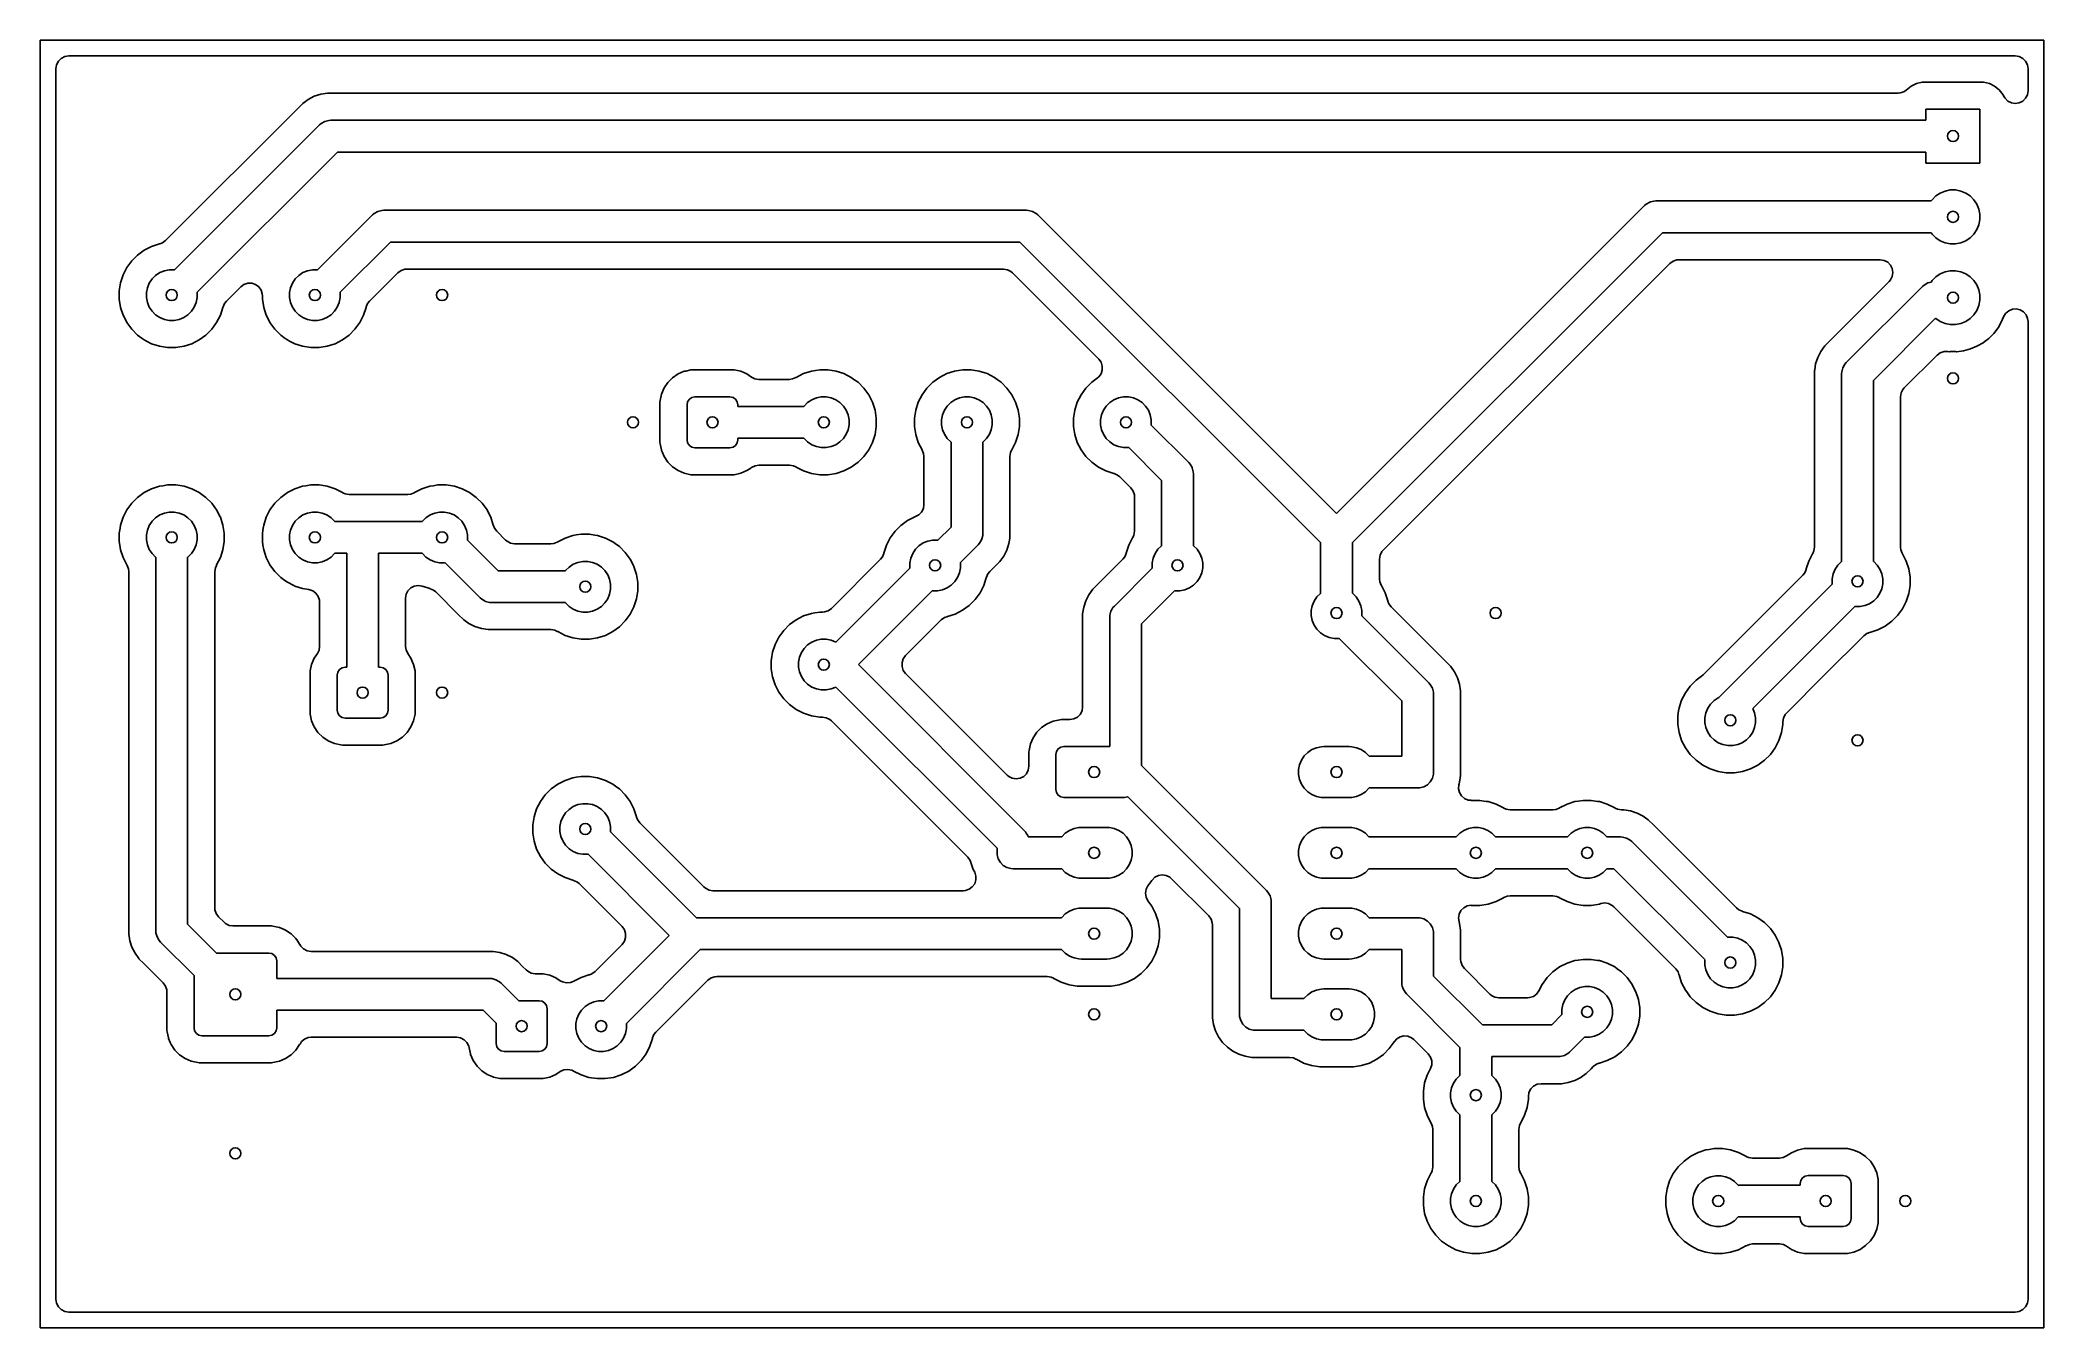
# Model space of a CAD drawing. Header units: millimetres. Extents: x 100 to 163, y -140.5 to -100.
import ezdxf

# ---------------------------------------------------------------- set-up
doc = ezdxf.new("R2010")
doc.units = ezdxf.units.MM
doc.layers.add('B.Cu', color=253, linetype='CONTINUOUS', true_color=0x83a598)
doc.layers.add('Edge.Cuts', color=40, linetype='CONTINUOUS', true_color=0xfabd2f)

msp = doc.modelspace()

# ---------------------------------------------------------------- linework, layer by layer
at = {"layer": 'B.Cu', "linetype": 'CONTINUOUS'}
for p, q in [((100.5005, -100.8995), (100.520028, -100.776202)), ((100.520028, -100.776202), (100.576702, -100.664974)), ((100.576702, -100.664974), (100.664974, -100.576702)), ((100.664974, -100.576702), (100.776202, -100.520028)), ((100.776202, -100.520028), (100.8995, -100.5005)), ((100.8995, -100.5005), (162.1005, -100.5005)), ((162.1005, -100.5005), (162.223798, -100.520028)), ((162.223798, -100.520028), (162.335026, -100.576702)), ((162.335026, -100.576702), (162.423298, -100.664974)), ((162.423298, -100.664974), (162.479972, -100.776202)), ((162.479972, -100.776202), (162.4995, -100.8995)), ((100.5005, -111.385946), (100.5005, -100.8995)), ((158.994979, -101.366963), (158.829242, -101.44916)), ((159.174503, -101.322317), (158.994979, -101.366963)), ((159.21604, -101.3195), (159.174503, -101.322317)), ((159.216046, -101.3195), (159.21604, -101.3195)), ((161.063954, -101.3195), (159.216046, -101.3195)), ((161.063959, -101.3195), (161.063954, -101.3195)), ((161.105496, -101.322317), (161.063959, -101.3195)), ((161.195258, -101.34464), (161.105496, -101.322317)), ((161.285021, -101.366963), (161.195258, -101.34464)), ((161.450753, -101.449158), (161.285021, -101.366963)), ((162.4995, -100.8995), (162.4995, -101.596902)), ((108.260205, -101.989898), (108.109895, -102.140207)), ((108.26021, -101.989894), (108.260205, -101.989898)), ((108.432182, -101.864949), (108.26021, -101.989894)), ((108.621589, -101.768442), (108.432182, -101.864949)), ((108.823751, -101.702755), (108.621589, -101.768442)), ((108.823761, -101.702752), (108.823751, -101.702755)), ((109.033711, -101.669499), (108.823761, -101.702752)), ((109.033713, -101.669499), (109.033711, -101.669499)), ((109.246287, -101.669499), (109.033713, -101.669499)), ((109.262758, -101.669499), (109.246287, -101.669499)), ((109.262782, -101.6695), (109.262758, -101.669499)), ((158.415349, -101.6695), (109.262782, -101.6695)), ((158.477766, -101.664588), (158.415349, -101.6695)), ((158.596491, -101.626012), (158.477766, -101.664588)), ((158.665815, -101.575645), (158.596491, -101.626012)), ((158.6682, -101.578612), (158.665815, -101.575645)), ((158.829242, -101.44916), (158.6682, -101.578612)), ((161.450757, -101.44916), (161.450753, -101.449158)), ((161.594931, -101.565052), (161.450757, -101.44916)), ((161.594934, -101.565055), (161.594931, -101.565052)), ((161.59494, -101.56506), (161.594934, -101.565055)), ((161.594944, -101.565065), (161.59494, -101.56506)), ((161.594947, -101.565068), (161.594944, -101.565065)), ((161.678892, -101.6695), (161.594947, -101.565068)), ((161.710842, -101.709247), (161.678892, -101.6695)), ((161.7402, -101.768442), (161.710842, -101.709247)), ((161.743047, -101.774183), (161.7402, -101.768442)), ((161.777702, -101.831428), (161.743047, -101.774183)), ((161.865974, -101.9197), (161.777702, -101.831428)), ((161.977202, -101.976374), (161.865974, -101.9197)), ((162.1005, -101.995902), (161.977202, -101.976374)), ((162.223798, -101.976374), (162.1005, -101.995902)), ((162.335026, -101.9197), (162.223798, -101.976374)), ((162.423298, -101.831428), (162.335026, -101.9197)), ((162.479972, -101.7202), (162.423298, -101.831428)), ((162.4995, -101.596902), (162.479972, -101.7202)), ((108.109893, -102.140211), (103.946848, -106.303255)), ((104.227278, -107.225615), (108.786447, -102.666446)), ((108.109896, -102.140208), (108.109893, -102.140211)), ((108.109895, -102.140207), (108.109896, -102.140208)), ((108.786447, -102.666446), (108.835603, -102.623338)), ((108.835603, -102.623338), (108.835619, -102.623323)), ((108.835619, -102.623323), (108.948658, -102.55806)), ((108.948658, -102.55806), (109.074737, -102.524277)), ((109.074737, -102.524277), (109.074752, -102.524277)), ((109.074752, -102.524277), (109.14, -102.52)), ((109.14, -102.52), (159.29, -102.52)), ((159.29, -102.52), (159.29, -102.17)), ((159.29, -102.17), (160.99, -102.17)), ((160.99, -102.17), (160.99, -103.87)), ((109.347107, -103.52), (104.934384, -107.932721)), ((159.29, -103.52), (109.347107, -103.52)), ((159.29, -103.87), (159.29, -103.52)), ((160.99, -103.87), (159.29, -103.87)), ((140.76, -114.889893), (150.443447, -105.206446)), ((150.443447, -105.206446), (150.492611, -105.16333)), ((150.492611, -105.16333), (150.492619, -105.163323)), ((150.492619, -105.163323), (150.605658, -105.09806)), ((150.605658, -105.09806), (150.632301, -105.09092)), ((150.632301, -105.09092), (150.731737, -105.064277)), ((150.731737, -105.064277), (150.731752, -105.064277)), ((150.731752, -105.064277), (150.797, -105.06)), ((150.797, -105.06), (159.456726, -105.06)), ((159.456726, -105.06), (159.482941, -105.020766)), ((159.482941, -105.020766), (159.600766, -104.902941)), ((159.600766, -104.902941), (159.739313, -104.810367)), ((159.739313, -104.810367), (159.893258, -104.746601)), ((159.893258, -104.746601), (160.056685, -104.714093)), ((160.056685, -104.714093), (160.223315, -104.714093)), ((160.223315, -104.714093), (160.386742, -104.746601)), ((160.386742, -104.746601), (160.540687, -104.810367)), ((160.540687, -104.810367), (160.679234, -104.902941)), ((160.679234, -104.902941), (160.797059, -105.020766)), ((160.797059, -105.020766), (160.889633, -105.159313)), ((160.889633, -105.159313), (160.953399, -105.313258)), ((108.727278, -107.225615), (110.455746, -105.497147)), ((110.455746, -105.497147), (110.50491, -105.454031)), ((110.50491, -105.454031), (110.504919, -105.454023)), ((110.504919, -105.454023), (110.617958, -105.38876)), ((110.617958, -105.38876), (110.744037, -105.354977)), ((110.744037, -105.354977), (110.744052, -105.354977)), ((110.744052, -105.354977), (110.8093, -105.3507)), ((110.8093, -105.3507), (131.0137, -105.3507)), ((131.0137, -105.3507), (131.078948, -105.354977)), ((131.078948, -105.354977), (131.078963, -105.354977)), ((131.078963, -105.354977), (131.205042, -105.38876)), ((131.205042, -105.38876), (131.318081, -105.454023)), ((131.318081, -105.454023), (131.318096, -105.454038)), ((131.318096, -105.454038), (131.367253, -105.497147)), ((131.367253, -105.497147), (140.76, -114.889893)), ((160.953399, -105.806742), (160.889633, -105.960687)), ((160.953399, -105.313258), (160.985907, -105.476685)), ((160.985907, -105.643315), (160.953399, -105.806742)), ((160.985907, -105.476685), (160.985907, -105.643315)), ((103.753505, -106.410139), (103.506438, -106.490417)), ((103.757873, -106.409091), (103.753505, -106.410139)), ((103.766285, -106.405987), (103.757873, -106.409091)), ((103.768416, -106.405295), (103.766285, -106.405987)), ((103.845854, -106.376631), (103.768388, -106.405211)), ((103.768388, -106.405211), (103.768416, -106.405295)), ((103.946848, -106.303255), (103.845854, -106.376631)), ((111.016407, -106.3507), (109.434384, -107.932721)), ((130.806594, -106.3507), (111.016407, -106.3507)), ((140.26, -115.804106), (130.806594, -106.3507)), ((151.004107, -106.06), (141.26, -115.804106)), ((159.456726, -106.06), (151.004107, -106.06)), ((159.482941, -106.099234), (159.456726, -106.06)), ((159.600766, -106.217059), (159.482941, -106.099234)), ((159.739313, -106.309633), (159.600766, -106.217059)), ((159.893258, -106.373399), (159.739313, -106.309633)), ((160.056685, -106.405907), (159.893258, -106.373399)), ((160.223315, -106.405907), (160.056685, -106.405907)), ((160.386742, -106.373399), (160.223315, -106.405907)), ((160.540687, -106.309633), (160.386742, -106.373399)), ((160.679234, -106.217059), (160.540687, -106.309633)), ((160.797059, -106.099234), (160.679234, -106.217059)), ((160.889633, -105.960687), (160.797059, -106.099234)), ((102.881067, -106.944773), (102.728365, -107.154949)), ((103.064773, -106.761067), (102.881067, -106.944773)), ((103.274949, -106.608365), (103.064773, -106.761067)), ((103.506424, -106.490422), (103.274949, -106.608365)), ((103.506438, -106.490417), (103.506424, -106.490422)), ((142.227364, -116.039531), (151.239531, -107.027364)), ((151.239531, -107.027364), (151.340525, -106.953988)), ((151.340525, -106.953988), (151.45925, -106.915412)), ((151.45925, -106.915412), (151.521667, -106.9105)), ((151.521667, -106.9105), (157.853433, -106.9105)), ((157.853433, -106.9105), (157.976731, -106.930028)), ((157.976731, -106.930028), (158.087959, -106.986702)), ((158.087959, -106.986702), (158.176231, -107.074974)), ((158.176231, -107.074974), (158.232905, -107.186202)), ((102.53014, -107.633505), (102.4895, -107.890105)), ((102.610421, -107.386427), (102.53014, -107.633505)), ((102.610422, -107.386424), (102.610421, -107.386427)), ((102.728365, -107.154949), (102.610422, -107.386424)), ((103.374448, -107.787772), (103.434463, -107.642883)), ((103.434463, -107.642883), (103.521592, -107.512485)), ((103.521592, -107.512485), (103.632485, -107.401592)), ((103.632485, -107.401592), (103.762883, -107.314463)), ((103.762883, -107.314463), (103.907772, -107.254448)), ((103.907772, -107.254448), (104.061586, -107.223852)), ((104.061586, -107.223852), (104.218414, -107.223852)), ((104.218414, -107.223852), (104.227278, -107.225615)), ((106.308365, -107.76153), (106.409358, -107.688154)), ((106.409358, -107.688154), (106.528083, -107.649578)), ((106.528083, -107.649578), (106.652918, -107.649578)), ((106.652918, -107.649578), (106.771643, -107.688155)), ((106.771643, -107.688155), (106.872636, -107.761531)), ((107.874448, -107.787772), (107.934463, -107.642883)), ((107.934463, -107.642883), (108.021592, -107.512485)), ((108.021592, -107.512485), (108.132485, -107.401592)), ((108.132485, -107.401592), (108.262883, -107.314463)), ((108.262883, -107.314463), (108.407772, -107.254448)), ((108.407772, -107.254448), (108.561586, -107.223852)), ((108.561586, -107.223852), (108.718414, -107.223852)), ((108.718414, -107.223852), (108.727278, -107.225615)), ((110.35674, -108.213154), (111.251832, -107.318064)), ((111.251832, -107.318064), (111.352825, -107.244688)), ((111.352825, -107.244688), (111.47155, -107.206112)), ((111.47155, -107.206112), (111.533967, -107.2012)), ((111.533967, -107.2012), (130.289033, -107.2012)), ((130.289033, -107.2012), (130.412331, -107.220728)), ((130.412331, -107.220728), (130.523559, -107.277402)), ((130.523559, -107.277402), (130.571169, -107.318064)), ((130.571169, -107.318064), (133.284319, -110.031214)), ((158.135574, -107.591629), (157.177413, -108.549791)), ((158.176231, -107.544026), (158.135574, -107.591629)), ((158.232905, -107.432798), (158.176231, -107.544026)), ((158.232905, -107.186202), (158.252433, -107.3095)), ((158.252433, -107.3095), (158.232905, -107.432798)), ((159.183546, -107.746447), (159.23271, -107.703331)), ((159.23271, -107.703331), (159.232719, -107.703323)), ((159.232719, -107.703323), (159.345758, -107.63806)), ((159.345758, -107.63806), (159.449949, -107.610141)), ((159.449949, -107.610141), (159.482941, -107.560766)), ((159.482941, -107.560766), (159.600766, -107.442941)), ((159.600766, -107.442941), (159.739313, -107.350367)), ((159.739313, -107.350367), (159.893258, -107.286601)), ((159.893258, -107.286601), (160.056685, -107.254093)), ((160.056685, -107.254093), (160.223315, -107.254093)), ((160.223315, -107.254093), (160.386742, -107.286601)), ((160.386742, -107.286601), (160.540687, -107.350367)), ((160.540687, -107.350367), (160.679234, -107.442941)), ((160.679234, -107.442941), (160.797059, -107.560766)), ((160.797059, -107.560766), (160.889633, -107.699313)), ((160.889633, -107.699313), (160.953399, -107.853258)), ((102.4895, -107.890105), (102.4895, -108.149894)), ((102.4895, -108.149894), (102.53014, -108.406494)), ((103.343852, -107.941586), (103.374448, -107.787772)), ((103.343852, -108.098414), (103.343852, -107.941586)), ((103.374448, -108.252228), (103.343852, -108.098414)), ((103.434463, -108.397117), (103.374448, -108.252228)), ((104.905552, -108.252228), (104.845537, -108.397117)), ((104.936148, -108.098414), (104.905552, -108.252228)), ((104.934384, -107.932721), (104.936148, -107.941586)), ((104.936148, -107.941586), (104.936148, -108.098414)), ((105.75521, -108.391747), (105.798671, -108.286818)), ((105.798671, -108.286818), (105.856745, -108.213149)), ((105.856745, -108.213149), (106.308365, -107.76153)), ((106.872636, -107.761531), (106.946012, -107.862524)), ((106.946012, -107.862524), (106.984588, -107.981249)), ((106.984588, -107.981249), (106.9895, -108.043666)), ((106.9895, -108.043666), (106.9895, -108.149894)), ((106.9895, -108.149894), (107.03014, -108.406494)), ((107.843852, -107.941586), (107.874448, -107.787772)), ((107.843852, -108.098414), (107.843852, -107.941586)), ((107.874448, -108.252228), (107.843852, -108.098414)), ((107.934463, -108.397117), (107.874448, -108.252228)), ((109.405552, -108.252228), (109.345537, -108.397117)), ((109.436148, -108.098414), (109.405552, -108.252228)), ((109.434384, -107.932721), (109.436148, -107.941586)), ((109.436148, -107.941586), (109.436148, -108.098414)), ((110.25521, -108.391747), (110.298671, -108.286818)), ((110.298671, -108.286818), (110.35674, -108.213154)), ((156.786447, -110.143547), (159.183546, -107.746447)), ((160.953399, -108.346742), (160.889633, -108.500687)), ((160.953399, -107.853258), (160.985907, -108.016685)), ((160.985907, -108.183315), (160.953399, -108.346742)), ((160.985907, -108.016685), (160.985907, -108.183315)), ((102.53014, -108.406494), (102.610421, -108.653572)), ((102.610421, -108.653572), (102.610422, -108.653575)), ((102.610422, -108.653575), (102.712133, -108.853193)), ((102.712133, -108.853193), (102.728366, -108.885051)), ((102.728366, -108.885051), (102.881069, -109.095229)), ((103.521592, -108.527515), (103.434463, -108.397117)), ((103.632485, -108.638408), (103.521592, -108.527515)), ((103.762883, -108.725537), (103.632485, -108.638408)), ((103.907772, -108.785552), (103.762883, -108.725537)), ((104.061586, -108.816148), (103.907772, -108.785552)), ((104.218414, -108.816148), (104.061586, -108.816148)), ((104.372228, -108.785552), (104.218414, -108.816148)), ((104.517117, -108.725537), (104.372228, -108.785552)), ((104.647515, -108.638408), (104.517117, -108.725537)), ((104.758408, -108.527515), (104.647515, -108.638408)), ((104.845537, -108.397117), (104.758408, -108.527515)), ((105.398931, -109.095229), (105.551634, -108.885051)), ((105.551634, -108.885051), (105.669579, -108.653572)), ((105.669579, -108.653572), (105.74986, -108.406493)), ((105.74986, -108.406493), (105.749861, -108.406481)), ((105.749861, -108.406481), (105.750902, -108.402151)), ((105.750902, -108.402151), (105.75261, -108.398025)), ((105.75261, -108.398025), (105.754704, -108.391583)), ((105.754704, -108.391583), (105.75521, -108.391747)), ((107.03014, -108.406494), (107.110421, -108.653572)), ((107.110421, -108.653572), (107.110422, -108.653575)), ((107.110422, -108.653575), (107.212133, -108.853193)), ((107.212133, -108.853193), (107.228366, -108.885051)), ((107.228366, -108.885051), (107.381069, -109.095229)), ((108.021592, -108.527515), (107.934463, -108.397117)), ((108.132485, -108.638408), (108.021592, -108.527515)), ((108.262883, -108.725537), (108.132485, -108.638408)), ((108.407772, -108.785552), (108.262883, -108.725537)), ((108.561586, -108.816148), (108.407772, -108.785552)), ((108.718414, -108.816148), (108.561586, -108.816148)), ((108.872228, -108.785552), (108.718414, -108.816148)), ((109.017117, -108.725537), (108.872228, -108.785552)), ((109.147515, -108.638408), (109.017117, -108.725537)), ((109.258408, -108.527515), (109.147515, -108.638408)), ((109.345537, -108.397117), (109.258408, -108.527515)), ((109.898931, -109.095229), (110.051634, -108.885051)), ((110.051634, -108.885051), (110.169579, -108.653572)), ((110.169579, -108.653572), (110.24986, -108.406493)), ((110.24986, -108.406493), (110.249861, -108.406481)), ((110.249861, -108.406481), (110.250902, -108.402151)), ((110.250902, -108.402151), (110.25261, -108.398025)), ((110.25261, -108.398025), (110.254704, -108.391583)), ((110.254704, -108.391583), (110.25521, -108.391747)), ((157.177413, -108.549791), (156.260211, -109.466993)), ((159.593956, -108.750249), (157.64, -110.704206)), ((159.600766, -108.757059), (159.593956, -108.750249)), ((159.739313, -108.849633), (159.600766, -108.757059)), ((159.893258, -108.913399), (159.739313, -108.849633)), ((160.056685, -108.945907), (159.893258, -108.913399)), ((160.223315, -108.945907), (160.056685, -108.945907)), ((160.386742, -108.913399), (160.223315, -108.945907)), ((160.540687, -108.849633), (160.386742, -108.913399)), ((160.679234, -108.757059), (160.540687, -108.849633)), ((160.797059, -108.639234), (160.679234, -108.757059)), ((160.889633, -108.500687), (160.797059, -108.639234)), ((161.556948, -109.046774), (161.668405, -108.853726)), ((161.668405, -108.853726), (161.731872, -108.7005)), ((161.731872, -108.7005), (161.797098, -108.594063)), ((161.797098, -108.594063), (161.892023, -108.512989)), ((161.892023, -108.512989), (162.007356, -108.465217)), ((162.007356, -108.465217), (162.131806, -108.455423)), ((162.131806, -108.455423), (162.253191, -108.484565)), ((162.253191, -108.484565), (162.35963, -108.549791)), ((162.35963, -108.549791), (162.440704, -108.644716)), ((162.440704, -108.644716), (162.488476, -108.760049)), ((162.488476, -108.760049), (162.4995, -108.853193)), ((162.4995, -108.853193), (162.4995, -139.6005)), ((102.881069, -109.095229), (103.064771, -109.278931)), ((103.064771, -109.278931), (103.205597, -109.381247)), ((103.205597, -109.381247), (103.274949, -109.431634)), ((103.274949, -109.431634), (103.34435, -109.466996)), ((103.34435, -109.466996), (103.506428, -109.549579)), ((103.506428, -109.549579), (103.753507, -109.62986)), ((104.526493, -109.62986), (104.773572, -109.549579)), ((104.773572, -109.549579), (105.005051, -109.431634)), ((105.005051, -109.431634), (105.215229, -109.278931)), ((105.215229, -109.278931), (105.398931, -109.095229)), ((107.381069, -109.095229), (107.564771, -109.278931)), ((107.564771, -109.278931), (107.705597, -109.381247)), ((107.705597, -109.381247), (107.774949, -109.431634)), ((107.774949, -109.431634), (107.84435, -109.466996)), ((107.84435, -109.466996), (108.006428, -109.549579)), ((108.006428, -109.549579), (108.253507, -109.62986)), ((109.026493, -109.62986), (109.273572, -109.549579)), ((109.273572, -109.549579), (109.505051, -109.431634)), ((109.505051, -109.431634), (109.715229, -109.278931)), ((109.715229, -109.278931), (109.898931, -109.095229)), ((156.109894, -109.61731), (155.984949, -109.789282)), ((156.109898, -109.617305), (156.109894, -109.61731)), ((156.260207, -109.466995), (156.109898, -109.617305)), ((156.260208, -109.466996), (156.260207, -109.466995)), ((156.260211, -109.466993), (156.260208, -109.466996)), ((160.893726, -109.628405), (161.086774, -109.516948)), ((161.086774, -109.516948), (161.151875, -109.466995)), ((161.151875, -109.466995), (161.263611, -109.381257)), ((161.263611, -109.381256), (161.263624, -109.381247)), ((161.263611, -109.381257), (161.263611, -109.381256)), ((161.263624, -109.381247), (161.421247, -109.223624)), ((161.421247, -109.223624), (161.556948, -109.046774)), ((103.753507, -109.62986), (104.010103, -109.6705)), ((104.010103, -109.6705), (104.010106, -109.6705)), ((104.010106, -109.6705), (104.269894, -109.6705)), ((104.269894, -109.6705), (104.269897, -109.6705)), ((104.269897, -109.6705), (104.526493, -109.62986)), ((108.253507, -109.62986), (108.510103, -109.6705)), ((108.510103, -109.6705), (108.510106, -109.6705)), ((108.510106, -109.6705), (108.769894, -109.6705)), ((108.769894, -109.6705), (108.769897, -109.6705)), ((108.769897, -109.6705), (109.026493, -109.62986)), ((133.284319, -110.031214), (133.357695, -110.132208)), ((133.357695, -110.132208), (133.396271, -110.250933)), ((155.822754, -110.180857), (155.792431, -110.372312)), ((155.822755, -110.180851), (155.822754, -110.180856)), ((155.822754, -110.180856), (155.822754, -110.180857)), ((155.888442, -109.978689), (155.822755, -110.180851)), ((155.984949, -109.789282), (155.888442, -109.978689)), ((156.67806, -110.305758), (156.743323, -110.192719)), ((156.743323, -110.192719), (156.743338, -110.192703)), ((156.743338, -110.192703), (156.786447, -110.143547)), ((158.607364, -110.939632), (159.640174, -109.906821)), ((159.640174, -109.906821), (159.741168, -109.833444)), ((159.741168, -109.833444), (159.859892, -109.794868)), ((159.859892, -109.794868), (159.974386, -109.79337)), ((159.974386, -109.79337), (160.026095, -109.800177)), ((160.026095, -109.800177), (160.056685, -109.794093)), ((160.056685, -109.794093), (160.223315, -109.794093)), ((160.223315, -109.794093), (160.253904, -109.800177)), ((160.253904, -109.800177), (160.472463, -109.771404)), ((160.472463, -109.771404), (160.687781, -109.71371)), ((160.687781, -109.71371), (160.893726, -109.628405)), ((119.737522, -110.766136), (119.619721, -110.940186)), ((119.886136, -110.617522), (119.737522, -110.766136)), ((120.060186, -110.499721), (119.886136, -110.617522)), ((120.253383, -110.416988), (120.060186, -110.499721)), ((120.299217, -110.407017), (120.253383, -110.416988)), ((120.458755, -110.372312), (120.299217, -110.407017)), ((120.458756, -110.372311), (120.458755, -110.372312)), ((120.458761, -110.372311), (120.458756, -110.372311)), ((120.505946, -110.3695), (120.458761, -110.372311)), ((120.505962, -110.3695), (120.505946, -110.3695)), ((121.774038, -110.3695), (120.505962, -110.3695)), ((121.774053, -110.3695), (121.774038, -110.3695)), ((121.82124, -110.372311), (121.774053, -110.3695)), ((121.821245, -110.372312), (121.821238, -110.372311)), ((121.821238, -110.372311), (121.82124, -110.372311)), ((122.026612, -110.416987), (121.821245, -110.372312)), ((122.026616, -110.416988), (122.026612, -110.416987)), ((122.219816, -110.499722), (122.026616, -110.416988)), ((122.369351, -110.600931), (122.219816, -110.499722)), ((122.469696, -110.649972), (122.369351, -110.600931)), ((122.592994, -110.6695), (122.469696, -110.649972)), ((123.562659, -110.6695), (122.592994, -110.6695)), ((123.655815, -110.658473), (123.562659, -110.6695)), ((123.760739, -110.615008), (123.655815, -110.658473)), ((123.760981, -110.615483), (123.760739, -110.615008)), ((123.767017, -110.612407), (123.760981, -110.615483)), ((123.771146, -110.610697), (123.767017, -110.612407)), ((123.774953, -110.608363), (123.771146, -110.610697)), ((124.006424, -110.490422), (123.774953, -110.608363)), ((124.006427, -110.490421), (124.006424, -110.490422)), ((124.253505, -110.41014), (124.006427, -110.490421)), ((124.375523, -110.390815), (124.253505, -110.41014)), ((124.510103, -110.3695), (124.375523, -110.390815)), ((124.769897, -110.3695), (124.510103, -110.3695)), ((124.962344, -110.39998), (124.769897, -110.3695)), ((125.026494, -110.41014), (124.962344, -110.39998)), ((125.273572, -110.490421), (125.026494, -110.41014)), ((125.273575, -110.490422), (125.273572, -110.490421)), ((125.50505, -110.608365), (125.273575, -110.490422)), ((125.589195, -110.6695), (125.50505, -110.608365)), ((125.715229, -110.761069), (125.589195, -110.6695)), ((125.898931, -110.944771), (125.715229, -110.761069)), ((128.064773, -110.761067), (127.881067, -110.944773)), ((128.274949, -110.608365), (128.064773, -110.761067)), ((128.506424, -110.490422), (128.274949, -110.608365)), ((128.506427, -110.490421), (128.506424, -110.490422)), ((128.753505, -110.41014), (128.506427, -110.490421)), ((128.875523, -110.390815), (128.753505, -110.41014)), ((129.010103, -110.3695), (128.875523, -110.390815)), ((129.269897, -110.3695), (129.010103, -110.3695)), ((129.462344, -110.39998), (129.269897, -110.3695)), ((129.526494, -110.41014), (129.462344, -110.39998)), ((129.773572, -110.490421), (129.526494, -110.41014)), ((129.773575, -110.490422), (129.773572, -110.490421)), ((130.00505, -110.608365), (129.773575, -110.490422)), ((130.089195, -110.6695), (130.00505, -110.608365)), ((130.215229, -110.761069), (130.089195, -110.6695)), ((130.398931, -110.944771), (130.215229, -110.761069)), ((133.064773, -110.761067), (132.881067, -110.944773)), ((133.064776, -110.761065), (133.064773, -110.761067)), ((133.23671, -110.636147), (133.064776, -110.761065)), ((133.284319, -110.595486), (133.23671, -110.636147)), ((133.357695, -110.494492), (133.284319, -110.595486)), ((133.396271, -110.375767), (133.357695, -110.494492)), ((133.396271, -110.250933), (133.396271, -110.375767)), ((155.792431, -110.372312), (155.7895, -110.390815)), ((155.7895, -110.390815), (155.7895, -115.942658)), ((156.64, -110.4971), (156.644277, -110.431852)), ((156.64, -116.39657), (156.64, -110.4971)), ((156.644277, -110.431837), (156.67806, -110.305758)), ((156.644277, -110.431852), (156.644277, -110.431837)), ((157.64, -110.704206), (157.64, -116.39657)), ((100.5005, -139.6005), (100.5005, -111.385946)), ((119.492311, -111.338761), (119.4895, -111.385946)), ((119.4895, -111.385946), (119.4895, -112.654053)), ((119.536988, -111.133383), (119.492311, -111.338761)), ((119.619721, -110.940186), (119.536988, -111.133383)), ((120.34, -111.47), (120.35903, -111.374329)), ((120.34, -112.57), (120.34, -111.47)), ((120.35903, -111.374329), (120.413223, -111.293223)), ((120.413223, -111.293223), (120.494329, -111.23903)), ((120.494329, -111.23903), (120.59, -111.22)), ((120.59, -111.22), (121.69, -111.22)), ((121.69, -111.22), (121.785671, -111.23903)), ((121.785671, -111.23903), (121.866777, -111.293223)), ((121.866777, -111.293223), (121.92097, -111.374329)), ((121.92097, -111.374329), (121.94, -111.47)), ((121.94, -111.47), (121.94, -111.52)), ((124.021592, -111.512485), (124.132485, -111.401592)), ((124.132485, -111.401592), (124.262883, -111.314463)), ((124.262883, -111.314463), (124.407772, -111.254448)), ((124.407772, -111.254448), (124.561586, -111.223852)), ((124.561586, -111.223852), (124.718414, -111.223852)), ((124.718414, -111.223852), (124.872228, -111.254448)), ((124.872228, -111.254448), (125.017117, -111.314463)), ((125.017117, -111.314463), (125.147515, -111.401592)), ((125.147515, -111.401592), (125.258408, -111.512485)), ((126.051634, -111.154949), (125.898931, -110.944771)), ((126.169579, -111.386428), (126.051634, -111.154949)), ((126.24986, -111.633507), (126.169579, -111.386428)), ((127.610421, -111.386427), (127.53014, -111.633505)), ((127.610422, -111.386424), (127.610421, -111.386427)), ((127.728365, -111.154949), (127.610422, -111.386424)), ((127.881067, -110.944773), (127.728365, -111.154949)), ((128.521592, -111.512485), (128.632485, -111.401592)), ((128.632485, -111.401592), (128.762883, -111.314463)), ((128.762883, -111.314463), (128.907772, -111.254448)), ((128.907772, -111.254448), (129.061586, -111.223852)), ((129.061586, -111.223852), (129.218414, -111.223852)), ((129.218414, -111.223852), (129.372228, -111.254448)), ((129.372228, -111.254448), (129.517117, -111.314463)), ((129.517117, -111.314463), (129.647515, -111.401592)), ((129.647515, -111.401592), (129.758408, -111.512485)), ((130.551634, -111.154949), (130.398931, -110.944771)), ((130.669579, -111.386428), (130.551634, -111.154949)), ((130.74986, -111.633507), (130.669579, -111.386428)), ((132.610421, -111.386427), (132.53014, -111.633505)), ((132.610422, -111.386424), (132.610421, -111.386427)), ((132.728365, -111.154949), (132.610422, -111.386424)), ((132.881067, -110.944773), (132.728365, -111.154949)), ((133.521592, -111.512485), (133.632485, -111.401592)), ((133.632485, -111.401592), (133.762883, -111.314463)), ((133.762883, -111.314463), (133.907772, -111.254448)), ((133.907772, -111.254448), (134.061586, -111.223852)), ((134.061586, -111.223852), (134.218414, -111.223852)), ((134.218414, -111.223852), (134.372228, -111.254448)), ((134.372228, -111.254448), (134.517117, -111.314463)), ((134.517117, -111.314463), (134.647515, -111.401592)), ((134.647515, -111.401592), (134.758408, -111.512485)), ((158.4905, -111.221767), (158.510028, -111.098469)), ((158.4905, -115.942658), (158.4905, -111.221767)), ((158.510028, -111.098469), (158.566702, -110.987241)), ((158.566702, -110.987241), (158.607364, -110.939632)), ((121.94, -111.52), (124.016571, -111.52)), ((124.016571, -111.52), (124.021592, -111.512485)), ((125.258408, -111.512485), (125.345537, -111.642883)), ((125.345537, -111.642883), (125.405552, -111.787772)), ((125.405552, -111.787772), (125.436148, -111.941586)), ((125.436148, -112.098414), (125.405552, -112.252228)), ((125.436148, -111.941586), (125.436148, -112.098414)), ((126.2905, -111.890103), (126.24986, -111.633507)), ((126.2905, -112.149897), (126.2905, -111.890103)), ((127.53014, -111.633505), (127.4895, -111.890105)), ((127.4895, -111.890105), (127.4895, -112.149894)), ((128.343852, -111.941586), (128.374448, -111.787772)), ((128.343852, -112.098414), (128.343852, -111.941586)), ((128.374448, -112.252228), (128.343852, -112.098414)), ((128.374448, -111.787772), (128.434463, -111.642883)), ((128.434463, -111.642883), (128.521592, -111.512485)), ((129.758408, -111.512485), (129.845537, -111.642883)), ((129.845537, -111.642883), (129.905552, -111.787772)), ((129.905552, -111.787772), (129.936148, -111.941586)), ((129.936148, -112.098414), (129.905552, -112.252228)), ((129.936148, -111.941586), (129.936148, -112.098414)), ((130.7905, -111.890103), (130.74986, -111.633507)), ((130.7905, -112.149897), (130.7905, -111.890103)), ((132.53014, -111.633505), (132.4895, -111.890105)), ((132.4895, -111.890105), (132.4895, -112.149894)), ((133.343852, -111.941586), (133.374448, -111.787772)), ((133.343852, -112.098414), (133.343852, -111.941586)), ((133.374448, -112.252228), (133.343852, -112.098414)), ((133.374448, -111.787772), (133.434463, -111.642883)), ((133.434463, -111.642883), (133.521592, -111.512485)), ((134.758408, -111.512485), (134.845537, -111.642883)), ((134.845537, -111.642883), (134.905552, -111.787772)), ((134.905552, -111.787772), (134.936148, -111.941586)), ((134.936148, -112.098414), (134.934384, -112.107278)), ((134.934384, -112.107278), (136.113553, -113.286447)), ((134.936148, -111.941586), (134.936148, -112.098414)), ((119.4895, -112.654053), (119.492311, -112.701238)), ((119.492311, -112.701238), (119.492311, -112.701241)), ((119.492311, -112.701241), (119.492312, -112.701245)), ((119.492312, -112.701245), (119.532297, -112.885051)), ((120.35903, -112.665671), (120.34, -112.57)), ((120.413223, -112.746777), (120.35903, -112.665671)), ((120.494329, -112.80097), (120.413223, -112.746777)), ((121.866777, -112.746777), (121.785671, -112.80097)), ((121.92097, -112.665671), (121.866777, -112.746777)), ((121.94, -112.57), (121.92097, -112.665671)), ((124.016571, -112.52), (121.94, -112.52)), ((121.94, -112.52), (121.94, -112.57)), ((124.021592, -112.527515), (124.016571, -112.52)), ((124.132485, -112.638408), (124.021592, -112.527515)), ((124.262883, -112.725537), (124.132485, -112.638408)), ((124.407772, -112.785552), (124.262883, -112.725537)), ((125.017117, -112.725537), (124.872228, -112.785552)), ((125.147515, -112.638408), (125.017117, -112.725537)), ((125.258408, -112.527515), (125.147515, -112.638408)), ((125.345537, -112.397117), (125.258408, -112.527515)), ((125.405552, -112.252228), (125.345537, -112.397117)), ((126.051634, -112.885051), (126.169579, -112.653572)), ((126.169579, -112.653572), (126.24986, -112.406493)), ((126.24986, -112.406493), (126.2905, -112.149897)), ((127.4895, -112.149894), (127.53014, -112.406494)), ((127.53014, -112.406494), (127.610421, -112.653572)), ((127.610421, -112.653572), (127.610422, -112.653575)), ((127.610422, -112.653575), (127.728363, -112.885046)), ((128.434463, -112.397117), (128.374448, -112.252228)), ((128.521592, -112.527515), (128.434463, -112.397117)), ((128.632485, -112.638408), (128.521592, -112.527515)), ((128.64, -112.643429), (128.632485, -112.638408)), ((128.64, -115.312893), (128.64, -112.643429)), ((129.647515, -112.638408), (129.64, -112.643429)), ((129.64, -112.643429), (129.64, -115.52)), ((129.758408, -112.527515), (129.647515, -112.638408)), ((129.845537, -112.397117), (129.758408, -112.527515)), ((129.905552, -112.252228), (129.845537, -112.397117)), ((130.551634, -112.885051), (130.669579, -112.653572)), ((130.669579, -112.653572), (130.74986, -112.406493)), ((130.74986, -112.406493), (130.7905, -112.149897)), ((132.4895, -112.149894), (132.53014, -112.406494)), ((132.53014, -112.406494), (132.610421, -112.653572)), ((132.610421, -112.653572), (132.610422, -112.653575)), ((132.610422, -112.653575), (132.728363, -112.885046)), ((133.434463, -112.397117), (133.374448, -112.252228)), ((133.521592, -112.527515), (133.434463, -112.397117)), ((133.632485, -112.638408), (133.521592, -112.527515)), ((133.762883, -112.725537), (133.632485, -112.638408)), ((133.907772, -112.785552), (133.762883, -112.725537)), ((119.532297, -112.885051), (119.536988, -112.906616)), ((119.536988, -112.906616), (119.563786, -112.969194)), ((119.563786, -112.969194), (119.619721, -113.099813)), ((119.619721, -113.099813), (119.737523, -113.273865)), ((119.737523, -113.273865), (119.886135, -113.422477)), ((120.59, -112.82), (120.494329, -112.80097)), ((121.69, -112.82), (120.59, -112.82)), ((121.785671, -112.80097), (121.69, -112.82)), ((122.369351, -113.439069), (122.482405, -113.386132)), ((122.482405, -113.386132), (122.592994, -113.3705)), ((122.592994, -113.3705), (123.562659, -113.3705)), ((123.562659, -113.3705), (123.685957, -113.390028)), ((123.685957, -113.390028), (123.760939, -113.424597)), ((124.561586, -112.816148), (124.407772, -112.785552)), ((124.718414, -112.816148), (124.561586, -112.816148)), ((124.872228, -112.785552), (124.718414, -112.816148)), ((125.505051, -113.431634), (125.715229, -113.278931)), ((125.715229, -113.278931), (125.898931, -113.095229)), ((125.898931, -113.095229), (126.051634, -112.885051)), ((127.728363, -112.885046), (127.730703, -112.888864)), ((127.730703, -112.888864), (127.732416, -112.893)), ((127.732416, -112.893), (127.735483, -112.899019)), ((127.735483, -112.899019), (127.735009, -112.89926)), ((127.735009, -112.89926), (127.778475, -113.004196)), ((127.778475, -113.004196), (127.7895, -113.097342)), ((127.7895, -113.097342), (127.7895, -114.608554)), ((130.4905, -113.097342), (130.510028, -112.974044)), ((130.4905, -115.399538), (130.4905, -113.097342)), ((130.510028, -112.974044), (130.544596, -112.899059)), ((130.544517, -112.899019), (130.54555, -112.89699)), ((130.544596, -112.899059), (130.544517, -112.899019)), ((130.54555, -112.89699), (130.549297, -112.888864)), ((130.549297, -112.888864), (130.551627, -112.88506)), ((130.551627, -112.88506), (130.551634, -112.885051)), ((132.728363, -112.885046), (132.728366, -112.885051)), ((132.728366, -112.885051), (132.881069, -113.095229)), ((132.881069, -113.095229), (133.064771, -113.278931)), ((133.064771, -113.278931), (133.274949, -113.431634)), ((134.061586, -112.816148), (133.907772, -112.785552)), ((134.218414, -112.816148), (134.061586, -112.816148)), ((134.227278, -112.814384), (134.218414, -112.816148)), ((135.26, -113.847106), (134.227278, -112.814384)), ((136.113553, -113.286447), (136.156661, -113.335603)), ((136.156661, -113.335603), (136.156677, -113.335619)), ((136.156677, -113.335619), (136.206824, -113.422477)), ((103.856145, -114.013884), (103.753505, -114.03014)), ((104.010103, -113.9895), (103.856145, -114.013884)), ((104.269897, -113.9895), (104.010103, -113.9895)), ((104.462344, -114.01998), (104.269897, -113.9895)), ((104.526494, -114.03014), (104.462344, -114.01998)), ((108.356145, -114.013884), (108.253505, -114.03014)), ((108.510103, -113.9895), (108.356145, -114.013884)), ((108.769897, -113.9895), (108.510103, -113.9895)), ((108.962344, -114.01998), (108.769897, -113.9895)), ((109.026494, -114.03014), (108.962344, -114.01998)), ((112.356145, -114.013884), (112.253505, -114.03014)), ((112.510103, -113.9895), (112.356145, -114.013884)), ((112.769897, -113.9895), (112.510103, -113.9895)), ((112.962344, -114.01998), (112.769897, -113.9895)), ((113.026494, -114.03014), (112.962344, -114.01998)), ((119.886135, -113.422477), (120.060187, -113.540279)), ((120.060187, -113.540279), (120.253388, -113.623013)), ((120.253388, -113.623013), (120.458755, -113.667688)), ((120.458755, -113.667688), (120.505962, -113.6705)), ((120.505962, -113.6705), (120.505976, -113.6705)), ((120.505976, -113.6705), (121.774024, -113.6705)), ((121.774024, -113.6705), (121.774038, -113.6705)), ((121.774038, -113.6705), (121.821245, -113.667688)), ((121.821245, -113.667688), (122.026612, -113.623013)), ((122.026612, -113.623013), (122.219813, -113.540279)), ((122.219813, -113.540279), (122.311322, -113.478344)), ((122.311322, -113.478344), (122.369351, -113.439069)), ((123.760939, -113.424597), (123.760981, -113.424517)), ((123.760981, -113.424517), (123.763034, -113.425563)), ((123.763034, -113.425563), (123.771146, -113.429303)), ((123.771146, -113.429303), (123.774945, -113.431631)), ((123.774945, -113.431631), (123.774949, -113.431634)), ((123.774949, -113.431634), (124.006428, -113.549579)), ((124.006428, -113.549579), (124.253507, -113.62986)), ((124.253507, -113.62986), (124.510103, -113.6705)), ((124.510103, -113.6705), (124.510106, -113.6705)), ((124.510106, -113.6705), (124.769894, -113.6705)), ((124.769894, -113.6705), (124.769897, -113.6705)), ((124.769897, -113.6705), (125.026493, -113.62986)), ((125.026493, -113.62986), (125.273572, -113.549579)), ((125.273572, -113.549579), (125.505051, -113.431634)), ((133.274949, -113.431634), (133.506428, -113.549579)), ((133.506428, -113.549579), (133.753507, -113.62986)), ((133.753507, -113.62986), (133.75351, -113.62986)), ((133.75351, -113.62986), (133.753512, -113.629861)), ((133.753512, -113.629861), (133.757856, -113.630904)), ((133.757856, -113.630904), (133.761983, -113.632613)), ((133.761983, -113.632613), (133.768417, -113.634704)), ((133.768417, -113.634704), (133.768252, -113.63521)), ((133.768252, -113.63521), (133.873188, -113.678676)), ((133.873188, -113.678676), (133.946849, -113.736744)), ((133.946849, -113.736744), (134.292636, -114.082531)), ((135.26, -115.89657), (135.26, -113.847106)), ((136.206824, -113.422477), (136.22194, -113.448658)), ((136.22194, -113.448658), (136.255723, -113.574737)), ((136.255723, -113.574737), (136.255723, -113.574752)), ((136.255723, -113.574752), (136.26, -113.64)), ((136.26, -113.64), (136.26, -115.89657)), ((102.881067, -114.564773), (102.728365, -114.774949)), ((103.064773, -114.381067), (102.881067, -114.564773)), ((103.274949, -114.228365), (103.064773, -114.381067)), ((103.506424, -114.110422), (103.274949, -114.228365)), ((103.506427, -114.110421), (103.506424, -114.110422)), ((103.753505, -114.03014), (103.506427, -114.110421)), ((104.773572, -114.110421), (104.526494, -114.03014)), ((104.773575, -114.110422), (104.773572, -114.110421)), ((105.00505, -114.228365), (104.773575, -114.110422)), ((105.089195, -114.2895), (105.00505, -114.228365)), ((105.215229, -114.381069), (105.089195, -114.2895)), ((105.398931, -114.564771), (105.215229, -114.381069)), ((105.398932, -114.564773), (105.398931, -114.564771)), ((105.551634, -114.774949), (105.398932, -114.564773)), ((107.381067, -114.564773), (107.228365, -114.774949)), ((107.564773, -114.381067), (107.381067, -114.564773)), ((107.774949, -114.228365), (107.564773, -114.381067)), ((108.006424, -114.110422), (107.774949, -114.228365)), ((108.006427, -114.110421), (108.006424, -114.110422)), ((108.253505, -114.03014), (108.006427, -114.110421)), ((109.273572, -114.110421), (109.026494, -114.03014)), ((109.273575, -114.110422), (109.273572, -114.110421)), ((109.505046, -114.228363), (109.273575, -114.110422)), ((109.508854, -114.230697), (109.505046, -114.228363)), ((109.516965, -114.234436), (109.508854, -114.230697)), ((109.519019, -114.235483), (109.516965, -114.234436)), ((109.51906, -114.235402), (109.519019, -114.235483)), ((109.594043, -114.269972), (109.51906, -114.235402)), ((109.717341, -114.2895), (109.594043, -114.269972)), ((111.562659, -114.2895), (109.717341, -114.2895)), ((111.655815, -114.278473), (111.562659, -114.2895)), ((111.760739, -114.235008), (111.655815, -114.278473)), ((111.760981, -114.235483), (111.760739, -114.235008)), ((111.767017, -114.232407), (111.760981, -114.235483)), ((111.771146, -114.230697), (111.767017, -114.232407)), ((111.774953, -114.228363), (111.771146, -114.230697)), ((112.006424, -114.110422), (111.774953, -114.228363)), ((112.006427, -114.110421), (112.006424, -114.110422)), ((112.253505, -114.03014), (112.006427, -114.110421)), ((113.273572, -114.110421), (113.026494, -114.03014)), ((113.273575, -114.110422), (113.273572, -114.110421)), ((113.50505, -114.228365), (113.273575, -114.110422)), ((113.589195, -114.2895), (113.50505, -114.228365)), ((113.715229, -114.381069), (113.589195, -114.2895)), ((113.898931, -114.564771), (113.715229, -114.381069)), ((113.898932, -114.564773), (113.898931, -114.564771)), ((114.051634, -114.774949), (113.898932, -114.564773)), ((127.7895, -114.608554), (127.769972, -114.731852)), ((134.292636, -114.082531), (134.366012, -114.183525)), ((134.366012, -114.183525), (134.404588, -114.30225)), ((134.404588, -114.30225), (134.4095, -114.364667)), ((134.4095, -114.364667), (134.4095, -115.442658)), ((102.53014, -115.253505), (102.515514, -115.345855)), ((102.610421, -115.006427), (102.53014, -115.253505)), ((102.610422, -115.006424), (102.610421, -115.006427)), ((102.728365, -114.774949), (102.610422, -115.006424)), ((103.374448, -115.407772), (103.434463, -115.262883)), ((103.434463, -115.262883), (103.521592, -115.132485)), ((103.521592, -115.132485), (103.632485, -115.021592)), ((103.632485, -115.021592), (103.762883, -114.934463)), ((103.762883, -114.934463), (103.907772, -114.874448)), ((103.907772, -114.874448), (104.061586, -114.843852)), ((104.061586, -114.843852), (104.218414, -114.843852)), ((104.218414, -114.843852), (104.372228, -114.874448)), ((104.372228, -114.874448), (104.517117, -114.934463)), ((104.517117, -114.934463), (104.647515, -115.021592)), ((104.647515, -115.021592), (104.758408, -115.132485)), ((104.758408, -115.132485), (104.845537, -115.262883)), ((104.845537, -115.262883), (104.905552, -115.407772)), ((105.661423, -114.990422), (105.551634, -114.774949)), ((105.669579, -115.006428), (105.661423, -114.990422)), ((105.74986, -115.253507), (105.669579, -115.006428)), ((105.7905, -115.510103), (105.74986, -115.253507)), ((107.03014, -115.253505), (107.015514, -115.345855)), ((107.110421, -115.006427), (107.03014, -115.253505)), ((107.110422, -115.006424), (107.110421, -115.006427)), ((107.228365, -114.774949), (107.110422, -115.006424)), ((107.874448, -115.407772), (107.934463, -115.262883)), ((107.934463, -115.262883), (108.021592, -115.132485)), ((108.021592, -115.132485), (108.132485, -115.021592)), ((108.132485, -115.021592), (108.262883, -114.934463)), ((108.262883, -114.934463), (108.407772, -114.874448)), ((108.407772, -114.874448), (108.561586, -114.843852)), ((108.561586, -114.843852), (108.718414, -114.843852)), ((108.718414, -114.843852), (108.872228, -114.874448)), ((108.872228, -114.874448), (109.017117, -114.934463)), ((109.017117, -114.934463), (109.147515, -115.021592)), ((109.147515, -115.021592), (109.258408, -115.132485)), ((109.258408, -115.132485), (109.263429, -115.14)), ((109.263429, -115.14), (110.14, -115.14)), ((110.14, -115.14), (112.016571, -115.14)), ((112.016571, -115.14), (112.021592, -115.132485)), ((112.021592, -115.132485), (112.132485, -115.021592)), ((112.132485, -115.021592), (112.262883, -114.934463)), ((112.262883, -114.934463), (112.407772, -114.874448)), ((112.407772, -114.874448), (112.561586, -114.843852)), ((112.561586, -114.843852), (112.718414, -114.843852)), ((112.718414, -114.843852), (112.872228, -114.874448)), ((112.872228, -114.874448), (113.017117, -114.934463)), ((113.017117, -114.934463), (113.147515, -115.021592)), ((113.147515, -115.021592), (113.258408, -115.132485)), ((113.258408, -115.132485), (113.345537, -115.262883)), ((113.345537, -115.262883), (113.405552, -115.407772)), ((114.161423, -114.990422), (114.051634, -114.774949)), ((114.169579, -115.006428), (114.161423, -114.990422)), ((114.24986, -115.253507), (114.169579, -115.006428)), ((114.24986, -115.25351), (114.24986, -115.253507)), ((114.249861, -115.253512), (114.24986, -115.25351)), ((114.250904, -115.257856), (114.249861, -115.253512)), ((114.253994, -115.266232), (114.250904, -115.257856)), ((114.254704, -115.268417), (114.253994, -115.266232)), ((114.254789, -115.268389), (114.254704, -115.268417)), ((114.283368, -115.345855), (114.254789, -115.268389)), ((127.064773, -115.261067), (126.881067, -115.444773)), ((127.274949, -115.108365), (127.064773, -115.261067)), ((127.506424, -114.990422), (127.274949, -115.108365)), ((127.506434, -114.990418), (127.506424, -114.990422)), ((127.51381, -114.988022), (127.506434, -114.990418)), ((127.520718, -114.984501), (127.51381, -114.988022)), ((127.520916, -114.98442), (127.520718, -114.984501)), ((127.625026, -114.931352), (127.520909, -114.984404)), ((127.520909, -114.984404), (127.520916, -114.98442)), ((127.713298, -114.84308), (127.625026, -114.931352)), ((127.769972, -114.731852), (127.713298, -114.84308)), ((102.515514, -115.345855), (102.4895, -115.510103)), ((102.4895, -115.510103), (102.4895, -115.769897)), ((102.4895, -115.769897), (102.507958, -115.886438)), ((102.507958, -115.886438), (102.53014, -116.026494)), ((103.343852, -115.561586), (103.374448, -115.407772)), ((103.343852, -115.718414), (103.343852, -115.561586)), ((103.374448, -115.872228), (103.343852, -115.718414)), ((103.434463, -116.017117), (103.374448, -115.872228)), ((104.905552, -115.872228), (104.845537, -116.017117)), ((104.905552, -115.407772), (104.936148, -115.561586)), ((104.936148, -115.718414), (104.905552, -115.872228)), ((104.936148, -115.561586), (104.936148, -115.718414)), ((105.74986, -116.026493), (105.7905, -115.769897)), ((105.7905, -115.769897), (105.7905, -115.510103)), ((107.015514, -115.345855), (106.9895, -115.510103)), ((106.9895, -115.510103), (106.9895, -115.769897)), ((106.9895, -115.769897), (107.007958, -115.886438)), ((107.007958, -115.886438), (107.03014, -116.026494)), ((107.843852, -115.561586), (107.874448, -115.407772)), ((107.843852, -115.718414), (107.843852, -115.561586)), ((107.874448, -115.872228), (107.843852, -115.718414)), ((107.934463, -116.017117), (107.874448, -115.872228)), ((113.405552, -115.407772), (113.436148, -115.561586)), ((113.436148, -115.718414), (113.434384, -115.727278)), ((113.434384, -115.727278), (114.397106, -116.69)), ((113.436148, -115.561586), (113.436148, -115.718414)), ((114.356744, -115.446849), (114.283368, -115.345855)), ((114.632531, -115.722636), (114.356744, -115.446849)), ((114.680141, -115.763298), (114.632531, -115.722636)), ((114.791369, -115.819972), (114.680141, -115.763298)), ((114.914667, -115.8395), (114.791369, -115.819972)), ((116.062659, -115.8395), (114.914667, -115.8395)), ((116.155815, -115.828473), (116.062659, -115.8395)), ((116.260739, -115.785008), (116.155815, -115.828473)), ((116.260981, -115.785483), (116.260739, -115.785008)), ((116.267017, -115.782407), (116.260981, -115.785483)), ((116.271146, -115.780697), (116.267017, -115.782407)), ((116.274953, -115.778363), (116.271146, -115.780697)), ((116.506424, -115.660422), (116.274953, -115.778363)), ((116.506427, -115.660421), (116.506424, -115.660422)), ((116.753505, -115.58014), (116.506427, -115.660421)), ((116.856145, -115.563884), (116.753505, -115.58014)), ((117.010103, -115.5395), (116.856145, -115.563884)), ((117.269897, -115.5395), (117.010103, -115.5395)), ((117.436937, -115.565956), (117.269897, -115.5395)), ((117.526494, -115.58014), (117.436937, -115.565956)), ((117.773572, -115.660421), (117.526494, -115.58014)), ((117.773575, -115.660422), (117.773572, -115.660421)), ((118.00505, -115.778365), (117.773575, -115.660422)), ((118.084712, -115.836243), (118.00505, -115.778365)), ((118.215229, -115.931069), (118.084712, -115.836243)), ((126.610417, -115.886438), (126.530139, -116.133505)), ((126.610422, -115.886424), (126.610417, -115.886438)), ((126.728365, -115.654949), (126.610422, -115.886424)), ((126.881067, -115.444773), (126.728365, -115.654949)), ((127.521592, -116.012485), (127.632485, -115.901592)), ((127.632485, -115.901592), (127.762883, -115.814463)), ((127.762883, -115.814463), (127.907772, -115.754448)), ((127.907772, -115.754448), (128.061586, -115.723852)), ((128.061586, -115.723852), (128.218414, -115.723852)), ((128.218414, -115.723852), (128.227278, -115.725615)), ((128.227278, -115.725615), (128.64, -115.312893)), ((129.493554, -115.873553), (128.934384, -116.432721)), ((129.536669, -115.824388), (129.493554, -115.873553)), ((129.536677, -115.824381), (129.536669, -115.824388)), ((129.60194, -115.711342), (129.536677, -115.824381)), ((129.609079, -115.684698), (129.60194, -115.711342)), ((129.635723, -115.585263), (129.609079, -115.684698)), ((129.64, -115.52), (129.635723, -115.585247)), ((129.635723, -115.585247), (129.635723, -115.585263)), ((130.391557, -116.038412), (130.457246, -115.836243)), ((130.457246, -115.836243), (130.466413, -115.778366)), ((130.466413, -115.778366), (130.485094, -115.660421)), ((130.485094, -115.660421), (130.490501, -115.626287)), ((130.490501, -115.399568), (130.4905, -115.399538)), ((130.490501, -115.626287), (130.490501, -115.399568)), ((134.230417, -115.886438), (134.150139, -116.133505)), ((134.230422, -115.886424), (134.230417, -115.886438)), ((134.348363, -115.654953), (134.230422, -115.886424)), ((134.350703, -115.651136), (134.348363, -115.654953)), ((134.354449, -115.643009), (134.350703, -115.651136)), ((134.355483, -115.640981), (134.354449, -115.643009)), ((134.389972, -115.565956), (134.355403, -115.64094)), ((134.355403, -115.64094), (134.355483, -115.640981)), ((134.4095, -115.442658), (134.389972, -115.565956)), ((135.141592, -116.012485), (135.252485, -115.901592)), ((135.252485, -115.901592), (135.26, -115.89657)), ((136.26, -115.89657), (136.267515, -115.901592)), ((136.267515, -115.901592), (136.378408, -116.012485)), ((140.26, -117.39657), (140.26, -115.804106)), ((141.26, -115.804106), (141.26, -117.39657)), ((102.53014, -116.026494), (102.610421, -116.273572)), ((102.610421, -116.273572), (102.610422, -116.273575)), ((102.610422, -116.273575), (102.728363, -116.505046)), ((102.728363, -116.505046), (102.730703, -116.508864)), ((102.730703, -116.508864), (102.732416, -116.513)), ((102.732416, -116.513), (102.735483, -116.519019)), ((102.735483, -116.519019), (102.735009, -116.51926)), ((102.735009, -116.51926), (102.778475, -116.624196)), ((103.521592, -116.147515), (103.434463, -116.017117)), ((103.632485, -116.258408), (103.521592, -116.147515)), ((103.64, -116.263429), (103.632485, -116.258408)), ((103.64, -128.01), (103.64, -116.263429)), ((104.647515, -116.258408), (104.64, -116.263429)), ((104.64, -116.263429), (104.64, -127.802894)), ((104.758408, -116.147515), (104.647515, -116.258408)), ((104.845537, -116.017117), (104.758408, -116.147515)), ((105.510028, -116.594044), (105.544596, -116.519059)), ((105.544517, -116.519019), (105.54555, -116.51699)), ((105.544596, -116.519059), (105.544517, -116.519019)), ((105.54555, -116.51699), (105.549297, -116.508864)), ((105.549297, -116.508864), (105.551627, -116.50506)), ((105.551627, -116.50506), (105.551634, -116.505051)), ((105.551634, -116.505051), (105.669579, -116.273572)), ((105.669579, -116.273572), (105.74986, -116.026493)), ((107.03014, -116.026494), (107.110421, -116.273572)), ((107.110421, -116.273572), (107.110422, -116.273575)), ((107.110422, -116.273575), (107.228365, -116.50505)), ((107.228365, -116.50505), (107.27762, -116.572843)), ((108.021592, -116.147515), (107.934463, -116.017117)), ((108.132485, -116.258408), (108.021592, -116.147515)), ((108.262883, -116.345537), (108.132485, -116.258408)), ((108.407772, -116.405552), (108.262883, -116.345537)), ((108.561586, -116.436148), (108.407772, -116.405552)), ((108.718414, -116.436148), (108.561586, -116.436148)), ((108.872228, -116.405552), (108.718414, -116.436148)), ((109.017117, -116.345537), (108.872228, -116.405552)), ((109.147515, -116.258408), (109.017117, -116.345537)), ((109.258408, -116.147515), (109.147515, -116.258408)), ((109.263429, -116.14), (109.258408, -116.147515)), ((109.64, -116.14), (109.263429, -116.14)), ((109.64, -119.72), (109.64, -116.14)), ((112.016571, -116.14), (110.64, -116.14)), ((110.64, -116.14), (110.64, -119.72)), ((112.021592, -116.147515), (112.016571, -116.14)), ((112.132485, -116.258408), (112.021592, -116.147515)), ((112.262883, -116.345537), (112.132485, -116.258408)), ((112.407772, -116.405552), (112.262883, -116.345537)), ((112.561586, -116.436148), (112.407772, -116.405552)), ((112.718414, -116.436148), (112.561586, -116.436148)), ((112.727278, -116.434384), (112.718414, -116.436148)), ((113.836447, -117.543553), (112.727278, -116.434384)), ((116.632485, -116.571592), (116.762883, -116.484463)), ((116.762883, -116.484463), (116.907772, -116.424448)), ((116.907772, -116.424448), (117.061586, -116.393852)), ((117.061586, -116.393852), (117.218414, -116.393852)), ((117.218414, -116.393852), (117.372228, -116.424448)), ((117.372228, -116.424448), (117.517117, -116.484463)), ((117.517117, -116.484463), (117.647515, -116.571592)), ((118.398931, -116.114771), (118.215229, -115.931069)), ((118.487179, -116.236234), (118.398931, -116.114771)), ((118.551634, -116.324949), (118.487179, -116.236234)), ((118.6434, -116.50505), (118.551634, -116.324949)), ((118.669579, -116.556428), (118.6434, -116.50505)), ((126.423255, -116.326847), (124.87747, -117.872635)), ((126.481313, -116.253204), (126.423255, -116.326847)), ((126.524791, -116.148252), (126.481313, -116.253204)), ((126.525295, -116.148416), (126.524791, -116.148252)), ((126.527373, -116.142018), (126.525295, -116.148416)), ((126.529091, -116.137873), (126.527373, -116.142018)), ((126.530139, -116.133505), (126.529091, -116.137873)), ((127.343852, -116.441586), (127.374448, -116.287772)), ((127.343852, -116.598414), (127.343852, -116.441586)), ((127.374448, -116.287772), (127.434463, -116.142883)), ((127.434463, -116.142883), (127.521592, -116.012485)), ((128.934384, -116.432721), (128.936148, -116.441586)), ((128.936148, -116.441586), (128.936148, -116.598414)), ((130.019792, -116.550104), (130.170104, -116.399792)), ((130.170104, -116.399792), (130.295051, -116.227816)), ((130.295051, -116.227816), (130.391557, -116.038412)), ((134.043255, -116.326847), (133.248511, -117.121592)), ((134.101313, -116.253204), (134.043255, -116.326847)), ((134.144791, -116.148252), (134.101313, -116.253204)), ((134.145295, -116.148416), (134.144791, -116.148252)), ((134.147373, -116.142018), (134.145295, -116.148416)), ((134.149091, -116.137873), (134.147373, -116.142018)), ((134.150139, -116.133505), (134.149091, -116.137873)), ((134.963852, -116.441586), (134.994448, -116.287772)), ((134.963852, -116.598414), (134.963852, -116.441586)), ((134.994448, -116.287772), (135.054463, -116.142883)), ((135.054463, -116.142883), (135.141592, -116.012485)), ((136.378408, -116.012485), (136.465537, -116.142883)), ((136.465537, -116.142883), (136.525552, -116.287772)), ((136.525552, -116.287772), (136.556148, -116.441586)), ((136.556148, -116.441586), (136.556148, -116.598414)), ((142.1105, -116.321667), (142.130028, -116.198369)), ((142.1105, -116.942658), (142.1105, -116.321667)), ((142.130028, -116.198369), (142.186702, -116.087141)), ((142.186702, -116.087141), (142.227364, -116.039531)), ((155.610417, -116.386438), (155.53014, -116.633502)), ((155.610422, -116.386424), (155.610417, -116.386438)), ((155.728363, -116.154953), (155.610422, -116.386424)), ((155.730703, -116.151136), (155.728363, -116.154953)), ((155.734449, -116.143009), (155.730703, -116.151136)), ((155.735483, -116.140981), (155.734449, -116.143009)), ((155.769972, -116.065956), (155.735403, -116.14094)), ((155.735403, -116.14094), (155.735483, -116.140981)), ((155.7895, -115.942658), (155.769972, -116.065956)), ((156.434463, -116.642883), (156.521592, -116.512485)), ((156.521592, -116.512485), (156.632485, -116.401592)), ((156.632485, -116.401592), (156.64, -116.39657)), ((157.64, -116.39657), (157.647515, -116.401592)), ((157.647515, -116.401592), (157.758408, -116.512485)), ((157.758408, -116.512485), (157.845537, -116.642883)), ((158.501525, -116.035804), (158.4905, -115.942658)), ((158.54499, -116.140739), (158.501525, -116.035804)), ((158.544517, -116.140981), (158.54499, -116.140739)), ((158.547583, -116.146999), (158.544517, -116.140981)), ((158.549297, -116.151136), (158.547583, -116.146999)), ((158.551631, -116.154945), (158.549297, -116.151136)), ((158.551634, -116.154949), (158.551631, -116.154945)), ((158.669579, -116.386428), (158.551634, -116.154949)), ((158.74986, -116.633507), (158.669579, -116.386428)), ((102.778475, -116.624196), (102.7895, -116.717342)), ((102.7895, -116.717342), (102.7895, -128.116287)), ((105.4905, -116.717342), (105.510028, -116.594044)), ((105.4905, -127.285333), (105.4905, -116.717342)), ((107.27762, -116.572843), (107.381069, -116.715229)), ((107.381069, -116.715229), (107.564771, -116.898931)), ((107.564771, -116.898931), (107.690805, -116.9905)), ((107.690805, -116.9905), (107.774949, -117.051634)), ((107.774949, -117.051634), (107.975018, -117.153575)), ((107.975018, -117.153575), (108.006428, -117.169579)), ((108.006428, -117.169579), (108.253507, -117.24986)), ((111.654974, -117.228322), (111.766202, -117.171648)), ((111.766202, -117.171648), (111.8895, -117.15212)), ((111.8895, -117.15212), (112.012793, -117.171647)), ((112.012793, -117.171647), (112.012798, -117.171648)), ((112.012798, -117.171648), (112.012798, -117.171649)), ((112.012798, -117.171649), (112.18722, -117.228322)), ((114.397106, -116.69), (116.516571, -116.69)), ((116.516571, -116.69), (116.521592, -116.682485)), ((116.521592, -116.682485), (116.632485, -116.571592)), ((117.647515, -116.571592), (117.758408, -116.682485)), ((117.758408, -116.682485), (117.845537, -116.812883)), ((117.845537, -116.812883), (117.905552, -116.957772)), ((117.905552, -116.957772), (117.936148, -117.111586)), ((117.936148, -117.111586), (117.936148, -117.268414)), ((118.74986, -116.803507), (118.669579, -116.556428)), ((118.7905, -117.060103), (118.74986, -116.803507)), ((118.7905, -117.319897), (118.7905, -117.060103)), ((125.017904, -118.934989), (127.345615, -116.607277)), ((127.345615, -116.607277), (127.343852, -116.598414)), ((128.647515, -117.138408), (128.517117, -117.225537)), ((128.758408, -117.027515), (128.647515, -117.138408)), ((128.845537, -116.897117), (128.758408, -117.027515)), ((128.905552, -116.752228), (128.845537, -116.897117)), ((128.936148, -116.598414), (128.905552, -116.752228)), ((129.551634, -117.385051), (129.669579, -117.153572)), ((129.669579, -117.153572), (129.74986, -116.906493)), ((129.74986, -116.906493), (129.749861, -116.906481)), ((129.749861, -116.906481), (129.750902, -116.902151)), ((129.750902, -116.902151), (129.75261, -116.898025)), ((129.75261, -116.898025), (129.754704, -116.891583)), ((129.754704, -116.891583), (129.75521, -116.891747)), ((129.75521, -116.891747), (129.798671, -116.786818)), ((129.798671, -116.786818), (129.85674, -116.713153)), ((129.85674, -116.713153), (130.019788, -116.550106)), ((130.019788, -116.550106), (130.019792, -116.550104)), ((133.248507, -117.121595), (133.098198, -117.271905)), ((133.248508, -117.121596), (133.248507, -117.121595)), ((133.248511, -117.121593), (133.248508, -117.121596)), ((133.248511, -117.121592), (133.248511, -117.121593)), ((133.774747, -117.798147), (134.965615, -116.607278)), ((134.965615, -116.607278), (134.963852, -116.598414)), ((136.267515, -117.138408), (136.137117, -117.225537)), ((136.378408, -117.027515), (136.267515, -117.138408)), ((136.465537, -116.897117), (136.378408, -117.027515)), ((136.525552, -116.752228), (136.465537, -116.897117)), ((136.556148, -116.598414), (136.525552, -116.752228)), ((142.121525, -117.035804), (142.1105, -116.942658)), ((142.16499, -117.140739), (142.121525, -117.035804)), ((142.164517, -117.140981), (142.16499, -117.140739)), ((142.167583, -117.146999), (142.164517, -117.140981)), ((142.169297, -117.151136), (142.167583, -117.146999)), ((142.171631, -117.154945), (142.169297, -117.151136)), ((142.171634, -117.154949), (142.171631, -117.154945)), ((142.289579, -117.386428), (142.171634, -117.154949)), ((155.423256, -116.826846), (152.285411, -119.964692)), ((152.786447, -120.666447), (156.345615, -117.107277)), ((155.48132, -116.753193), (155.423256, -116.826846)), ((155.52479, -116.648251), (155.48132, -116.753193)), ((155.525295, -116.648416), (155.52479, -116.648251)), ((155.527378, -116.642002), (155.525295, -116.648416)), ((155.529094, -116.637862), (155.527378, -116.642002)), ((155.53014, -116.633502), (155.529094, -116.637862)), ((156.343852, -116.941586), (156.374448, -116.787772)), ((156.343852, -117.098414), (156.343852, -116.941586)), ((156.345615, -117.107277), (156.343852, -117.098414)), ((156.374448, -116.787772), (156.434463, -116.642883)), ((157.845537, -116.642883), (157.905552, -116.787772)), ((157.905552, -116.787772), (157.936148, -116.941586)), ((157.936148, -117.098414), (157.905552, -117.252228)), ((157.936148, -116.941586), (157.936148, -117.098414)), ((158.7905, -116.890103), (158.74986, -116.633507)), ((158.74986, -117.406493), (158.7905, -117.149897)), ((158.7905, -117.149897), (158.7905, -116.890103)), ((108.253507, -117.24986), (108.452919, -117.281443)), ((108.452919, -117.281443), (108.571641, -117.320018)), ((108.571641, -117.320018), (108.672635, -117.393393)), ((108.672635, -117.393393), (108.746011, -117.494387)), ((108.746011, -117.494387), (108.784587, -117.613111)), ((108.784587, -117.613111), (108.7895, -117.67553)), ((108.7895, -117.67553), (108.7895, -119.067006)), ((111.4905, -117.55112), (111.510028, -117.427822)), ((111.4905, -119.067006), (111.4905, -117.55112)), ((111.510028, -117.427822), (111.566702, -117.316594)), ((111.566702, -117.316594), (111.654974, -117.228322)), ((112.18722, -117.228322), (112.253507, -117.24986)), ((112.253507, -117.24986), (112.253513, -117.249861)), ((112.253513, -117.249861), (112.257856, -117.250904)), ((112.257856, -117.250904), (112.261994, -117.252618)), ((112.261994, -117.252618), (112.268417, -117.254705)), ((112.268417, -117.254705), (112.268252, -117.25521)), ((112.268252, -117.25521), (112.373188, -117.298676)), ((112.373188, -117.298676), (112.446849, -117.356744)), ((112.446849, -117.356744), (113.159893, -118.069788)), ((113.885603, -117.586661), (113.836447, -117.543553)), ((113.885619, -117.586677), (113.885603, -117.586661)), ((113.992556, -117.648417), (113.885619, -117.586677)), ((113.998658, -117.65194), (113.992556, -117.648417)), ((114.124737, -117.685723), (113.998658, -117.65194)), ((114.124752, -117.685723), (114.124737, -117.685723)), ((114.19, -117.69), (114.124752, -117.685723)), ((116.516571, -117.69), (114.19, -117.69)), ((116.521592, -117.697515), (116.516571, -117.69)), ((116.632485, -117.808408), (116.521592, -117.697515)), ((116.762883, -117.895537), (116.632485, -117.808408)), ((117.647515, -117.808408), (117.517117, -117.895537)), ((117.758408, -117.697515), (117.647515, -117.808408)), ((117.845537, -117.567117), (117.758408, -117.697515)), ((117.905552, -117.422228), (117.845537, -117.567117)), ((117.936148, -117.268414), (117.905552, -117.422228)), ((118.669579, -117.823572), (118.74986, -117.576493)), ((118.74986, -117.576493), (118.7905, -117.319897)), ((128.052722, -117.314384), (125.727106, -119.64)), ((128.061586, -117.316148), (128.052722, -117.314384)), ((128.218414, -117.316148), (128.061586, -117.316148)), ((128.372228, -117.285552), (128.218414, -117.316148)), ((128.517117, -117.225537), (128.372228, -117.285552)), ((129.005051, -117.931634), (129.215229, -117.778931)), ((129.215229, -117.778931), (129.398931, -117.595229)), ((129.398931, -117.595229), (129.551634, -117.385051)), ((132.876742, -117.633289), (132.811055, -117.835451)), ((132.973249, -117.443882), (132.876742, -117.633289)), ((133.098194, -117.27191), (132.973249, -117.443882)), ((133.098198, -117.271905), (133.098194, -117.27191)), ((133.731638, -117.847303), (133.774747, -117.798147)), ((135.672721, -117.314384), (134.6283, -118.358806)), ((135.681586, -117.316148), (135.672721, -117.314384)), ((135.838414, -117.316148), (135.681586, -117.316148)), ((135.992228, -117.285552), (135.838414, -117.316148)), ((136.137117, -117.225537), (135.992228, -117.285552)), ((139.963852, -117.941586), (139.994448, -117.787772)), ((139.994448, -117.787772), (140.054463, -117.642883)), ((140.054463, -117.642883), (140.141592, -117.512485)), ((140.141592, -117.512485), (140.252485, -117.401592)), ((140.252485, -117.401592), (140.26, -117.39657)), ((141.26, -117.39657), (141.267515, -117.401592)), ((141.267515, -117.401592), (141.378408, -117.512485)), ((141.378408, -117.512485), (141.465537, -117.642883)), ((141.465537, -117.642883), (141.525552, -117.787772)), ((141.525552, -117.787772), (141.556148, -117.941586)), ((142.36986, -117.633507), (142.289579, -117.386428)), ((142.36986, -117.63351), (142.36986, -117.633507)), ((142.369861, -117.633512), (142.36986, -117.63351)), ((142.370904, -117.637856), (142.369861, -117.633512)), ((142.373994, -117.646232), (142.370904, -117.637856)), ((142.374704, -117.648417), (142.373994, -117.646232)), ((142.374789, -117.648389), (142.374704, -117.648417)), ((142.403368, -117.725855), (142.374789, -117.648389)), ((142.476744, -117.826849), (142.403368, -117.725855)), ((157.372228, -117.785552), (157.218414, -117.816148)), ((157.517117, -117.725537), (157.372228, -117.785552)), ((157.647515, -117.638408), (157.517117, -117.725537)), ((157.758408, -117.527515), (157.647515, -117.638408)), ((157.845537, -117.397117), (157.758408, -117.527515)), ((157.905552, -117.252228), (157.845537, -117.397117)), ((158.551634, -117.885051), (158.669579, -117.653572)), ((158.669579, -117.653572), (158.74986, -117.406493)), ((113.159893, -118.069788), (113.159896, -118.069792)), ((113.159896, -118.069792), (113.310208, -118.220104)), ((113.310208, -118.220104), (113.32158, -118.228366)), ((113.32158, -118.228366), (113.482182, -118.34505)), ((113.482182, -118.34505), (113.482184, -118.345051)), ((113.482184, -118.345051), (113.671588, -118.441557)), ((116.907772, -117.955552), (116.762883, -117.895537)), ((117.061586, -117.986148), (116.907772, -117.955552)), ((117.218414, -117.986148), (117.061586, -117.986148)), ((117.372228, -117.955552), (117.218414, -117.986148)), ((117.517117, -117.895537), (117.372228, -117.955552)), ((118.215229, -118.448931), (118.398931, -118.265229)), ((118.398931, -118.265229), (118.551634, -118.055051)), ((118.551634, -118.055051), (118.669579, -117.823572)), ((123.564773, -118.381067), (123.381067, -118.564773)), ((123.774949, -118.228365), (123.564773, -118.381067)), ((124.006424, -118.110422), (123.774949, -118.228365)), ((124.006427, -118.110421), (124.006424, -118.110422)), ((124.253505, -118.03014), (124.006427, -118.110421)), ((124.356145, -118.013884), (124.253505, -118.03014)), ((124.510103, -117.9895), (124.356145, -118.013884)), ((124.595334, -117.9895), (124.510103, -117.9895)), ((124.657752, -117.984588), (124.595334, -117.9895)), ((124.776477, -117.946011), (124.657752, -117.984588)), ((124.87747, -117.872635), (124.776477, -117.946011)), ((127.212028, -119.357866), (128.333153, -118.236741)), ((128.333153, -118.236741), (128.434144, -118.163368)), ((128.434144, -118.163368), (128.51161, -118.13479)), ((128.511583, -118.134704), (128.513776, -118.133991)), ((128.51161, -118.13479), (128.511583, -118.134704)), ((128.513776, -118.133991), (128.522148, -118.130903)), ((128.522148, -118.130903), (128.526487, -118.129861)), ((128.526487, -118.129861), (128.526487, -118.12986)), ((128.526487, -118.12986), (128.526493, -118.12986)), ((128.526493, -118.12986), (128.773572, -118.049579)), ((128.773572, -118.049579), (129.005051, -117.931634)), ((132.811055, -117.835451), (132.7778, -118.045415)), ((132.7778, -118.045415), (132.7778, -120.9705)), ((133.6283, -118.1517), (133.632577, -118.086452)), ((133.6283, -122.22), (133.6283, -118.1517)), ((133.632577, -118.086437), (133.66636, -117.960358)), ((133.632577, -118.086452), (133.632577, -118.086437)), ((133.66636, -117.960358), (133.682944, -117.931634)), ((133.682944, -117.931634), (133.731623, -117.847319)), ((133.731623, -117.847319), (133.731638, -117.847303)), ((134.6283, -118.358806), (134.6283, -122.812893)), ((139.963852, -118.098414), (139.963852, -117.941586)), ((139.994448, -118.252228), (139.963852, -118.098414)), ((140.054463, -118.397117), (139.994448, -118.252228)), ((140.141592, -118.527515), (140.054463, -118.397117)), ((141.556148, -118.098414), (141.554384, -118.107278)), ((141.554384, -118.107278), (143.665254, -120.218147)), ((141.556148, -117.941586), (141.556148, -118.098414)), ((144.191488, -119.541593), (142.476744, -117.826849)), ((157.052722, -117.814384), (153.848081, -121.019024)), ((157.061586, -117.816148), (157.052722, -117.814384)), ((157.218414, -117.816148), (157.061586, -117.816148)), ((157.773572, -118.549579), (158.005051, -118.431634)), ((158.005051, -118.431634), (158.215229, -118.278931)), ((158.215229, -118.278931), (158.398931, -118.095229)), ((158.398931, -118.095229), (158.551634, -117.885051)), ((108.7895, -119.067006), (108.769972, -119.190304)), ((111.506132, -119.177595), (111.4905, -119.067006)), ((113.671588, -118.441557), (113.873757, -118.507246)), ((113.873757, -118.507246), (114.083713, -118.5405)), ((114.083713, -118.5405), (116.062659, -118.5405)), ((116.062659, -118.5405), (116.185957, -118.560028)), ((116.185957, -118.560028), (116.260939, -118.594597)), ((116.260939, -118.594597), (116.260981, -118.594517)), ((116.260981, -118.594517), (116.263034, -118.595563)), ((116.263034, -118.595563), (116.271146, -118.599303)), ((116.271146, -118.599303), (116.274945, -118.601631)), ((116.274945, -118.601631), (116.274949, -118.601634)), ((116.274949, -118.601634), (116.506428, -118.719579)), ((116.506428, -118.719579), (116.753507, -118.79986)), ((116.753507, -118.79986), (117.010103, -118.8405)), ((117.010103, -118.8405), (117.010106, -118.8405)), ((117.010106, -118.8405), (117.269894, -118.8405)), ((117.269894, -118.8405), (117.269897, -118.8405)), ((117.269897, -118.8405), (117.526493, -118.79986)), ((117.526493, -118.79986), (117.773572, -118.719579)), ((117.773572, -118.719579), (118.005051, -118.601634)), ((118.005051, -118.601634), (118.215229, -118.448931)), ((123.110421, -119.006427), (123.03014, -119.253505)), ((123.110422, -119.006424), (123.110421, -119.006427)), ((123.228365, -118.774949), (123.110422, -119.006424)), ((123.381067, -118.564773), (123.228365, -118.774949)), ((124.021592, -119.132485), (124.132485, -119.021592)), ((124.132485, -119.021592), (124.262883, -118.934463)), ((124.262883, -118.934463), (124.407772, -118.874448)), ((124.407772, -118.874448), (124.561586, -118.843852)), ((124.561586, -118.843852), (124.718414, -118.843852)), ((124.718414, -118.843852), (124.872228, -118.874448)), ((124.872228, -118.874448), (125.017117, -118.934463)), ((125.017117, -118.934463), (125.017904, -118.934989)), ((140.252485, -118.638408), (140.141592, -118.527515)), ((140.382883, -118.725537), (140.252485, -118.638408)), ((140.527772, -118.785552), (140.382883, -118.725537)), ((140.681586, -118.816148), (140.527772, -118.785552)), ((140.838414, -118.816148), (140.681586, -118.816148)), ((140.847278, -118.814384), (140.838414, -118.816148)), ((142.8117, -120.778806), (140.847278, -118.814384)), ((156.105203, -119.964692), (157.333153, -118.736741)), ((157.333153, -118.736741), (157.434144, -118.663368)), ((157.434144, -118.663368), (157.51161, -118.63479)), ((157.511583, -118.634704), (157.513776, -118.633991)), ((157.51161, -118.63479), (157.511583, -118.634704)), ((157.513776, -118.633991), (157.522148, -118.630903)), ((157.522148, -118.630903), (157.526487, -118.629861)), ((157.526487, -118.629861), (157.526487, -118.62986)), ((157.526487, -118.62986), (157.526493, -118.62986)), ((157.526493, -118.62986), (157.773572, -118.549579)), ((108.536988, -119.633383), (108.492311, -119.838761)), ((108.619722, -119.440183), (108.536988, -119.633383)), ((108.720931, -119.290649), (108.619722, -119.440183)), ((108.769972, -119.190304), (108.720931, -119.290649)), ((111.559069, -119.290649), (111.506132, -119.177595)), ((111.660277, -119.440183), (111.559069, -119.290649)), ((111.660278, -119.440185), (111.660277, -119.440183)), ((111.660279, -119.440187), (111.660278, -119.440185)), ((111.743013, -119.633388), (111.660279, -119.440187)), ((111.787688, -119.838755), (111.743013, -119.633388)), ((122.997617, -119.458857), (122.9895, -119.510105)), ((122.9895, -119.510105), (122.9895, -119.769894)), ((123.03014, -119.253507), (122.997617, -119.458857)), ((123.03014, -119.253505), (123.03014, -119.253507)), ((123.843852, -119.561586), (123.874448, -119.407772)), ((123.843852, -119.718414), (123.843852, -119.561586)), ((123.874448, -119.407772), (123.934463, -119.262883)), ((123.934463, -119.262883), (124.021592, -119.132485)), ((125.727106, -119.64), (130.941853, -124.854746)), ((127.100079, -119.577582), (127.138655, -119.458857)), ((127.100079, -119.702416), (127.100079, -119.577582)), ((127.138655, -119.458857), (127.212028, -119.357866)), ((144.191492, -119.541596), (144.191488, -119.541593)), ((144.341804, -119.691908), (144.191492, -119.541596)), ((144.341806, -119.691911), (144.341804, -119.691908)), ((144.448495, -119.838756), (144.341806, -119.691911)), ((108.492311, -119.838761), (108.4895, -119.885946)), ((108.4895, -119.885946), (108.4895, -121.154053)), ((109.34, -119.97), (109.35903, -119.874329)), ((109.34, -121.07), (109.34, -119.97)), ((109.35903, -119.874329), (109.413223, -119.793223)), ((109.413223, -119.793223), (109.494329, -119.73903)), ((109.494329, -119.73903), (109.59, -119.72)), ((109.59, -119.72), (109.64, -119.72)), ((110.64, -119.72), (110.69, -119.72)), ((110.69, -119.72), (110.785671, -119.73903)), ((110.785671, -119.73903), (110.866777, -119.793223)), ((110.866777, -119.793223), (110.92097, -119.874329)), ((110.92097, -119.874329), (110.94, -119.97)), ((110.94, -119.97), (110.94, -121.07)), ((111.7905, -119.885962), (111.787688, -119.838755)), ((111.7905, -121.154038), (111.7905, -119.885962)), ((122.9895, -119.769894), (123.03014, -120.026494)), ((123.03014, -120.026494), (123.110421, -120.273572)), ((123.110421, -120.273572), (123.110422, -120.273575)), ((123.110422, -120.273575), (123.228365, -120.50505)), ((123.874448, -119.872228), (123.843852, -119.718414)), ((123.934463, -120.017117), (123.874448, -119.872228)), ((124.021592, -120.147515), (123.934463, -120.017117)), ((124.132485, -120.258408), (124.021592, -120.147515)), ((124.262883, -120.345537), (124.132485, -120.258408)), ((127.138655, -119.821141), (127.100079, -119.702416)), ((127.212031, -119.922135), (127.138655, -119.821141)), ((130.408364, -123.118468), (127.212031, -119.922135)), ((143.665254, -120.218147), (143.708361, -120.267303)), ((143.708361, -120.267303), (143.708377, -120.267319)), ((143.708377, -120.267319), (143.753536, -120.345537)), ((144.462083, -119.857459), (144.448495, -119.838756)), ((144.466751, -119.863884), (144.462083, -119.857459)), ((144.563257, -120.053288), (144.466751, -119.863884)), ((144.628946, -120.255457), (144.563257, -120.053288)), ((144.628946, -120.255462), (144.628946, -120.255457)), ((144.628947, -120.255463), (144.628946, -120.255462)), ((144.6622, -120.465409), (144.628947, -120.255463)), ((151.881067, -120.314773), (151.728365, -120.524949)), ((151.881073, -120.314766), (151.881067, -120.314773)), ((152.064766, -120.131072), (151.881073, -120.314766)), ((152.064775, -120.131065), (152.064766, -120.131072)), ((152.237802, -120.005353), (152.064775, -120.131065)), ((152.285411, -119.964692), (152.237802, -120.005353)), ((154.907364, -121.162531), (156.105203, -119.964692)), ((123.228365, -120.50505), (123.320528, -120.631902)), ((123.320528, -120.631902), (123.381069, -120.715229)), ((123.381069, -120.715229), (123.564771, -120.898931)), ((123.564771, -120.898931), (123.774949, -121.051634)), ((124.407772, -120.405552), (124.262883, -120.345537)), ((124.561586, -120.436148), (124.407772, -120.405552)), ((124.718414, -120.436148), (124.561586, -120.436148)), ((124.872228, -120.405552), (124.718414, -120.436148)), ((125.017117, -120.345537), (124.872228, -120.405552)), ((125.017904, -120.34501), (125.017117, -120.345537)), ((130.0883, -125.415406), (125.017904, -120.34501)), ((142.8117, -122.52), (142.8117, -120.778806)), ((143.753536, -120.345537), (143.77364, -120.380358)), ((143.77364, -120.380358), (143.807423, -120.506437)), ((143.807423, -120.506437), (143.807423, -120.506452)), ((143.807423, -120.506452), (143.8117, -120.5717)), ((143.8117, -120.5717), (143.8117, -123.02)), ((144.662201, -120.465412), (144.6622, -120.465409)), ((144.6622, -120.694482), (144.662201, -120.694457)), ((144.6622, -123.126287), (144.6622, -120.694482)), ((144.662201, -120.694457), (144.662201, -120.465412)), ((151.610421, -120.756427), (151.53014, -121.003505)), ((151.610422, -120.756424), (151.610421, -120.756427)), ((151.728365, -120.524949), (151.610422, -120.756424)), ((152.434463, -121.012883), (152.521592, -120.882485)), ((152.521592, -120.882485), (152.632485, -120.771592)), ((152.632485, -120.771592), (152.762883, -120.684463)), ((152.762883, -120.684463), (152.775077, -120.679412)), ((152.775077, -120.679412), (152.786447, -120.666447)), ((108.4895, -121.154053), (108.492311, -121.201238)), ((108.492311, -121.201238), (108.492311, -121.201241)), ((108.492311, -121.201241), (108.492312, -121.201245)), ((108.492312, -121.201245), (108.536987, -121.406612)), ((108.536987, -121.406612), (108.536988, -121.406616)), ((108.536988, -121.406616), (108.609452, -121.575832)), ((108.609452, -121.575832), (108.619721, -121.599813)), ((109.35903, -121.165671), (109.34, -121.07)), ((109.413223, -121.246777), (109.35903, -121.165671)), ((109.494329, -121.30097), (109.413223, -121.246777)), ((109.59, -121.32), (109.494329, -121.30097)), ((110.69, -121.32), (109.59, -121.32)), ((110.785671, -121.30097), (110.69, -121.32)), ((110.866777, -121.246777), (110.785671, -121.30097)), ((110.92097, -121.165671), (110.866777, -121.246777)), ((110.94, -121.07), (110.92097, -121.165671)), ((111.660279, -121.599813), (111.743013, -121.406612)), ((111.743013, -121.406612), (111.787688, -121.201245)), ((111.787688, -121.201245), (111.7905, -121.154038)), ((123.774949, -121.051634), (124.006428, -121.169579)), ((124.006428, -121.169579), (124.253507, -121.24986)), ((124.253507, -121.24986), (124.510103, -121.2905)), ((124.510103, -121.2905), (124.595333, -121.2905)), ((124.595333, -121.2905), (124.718631, -121.310028)), ((124.718631, -121.310028), (124.829859, -121.366702)), ((124.829859, -121.366702), (124.877468, -121.407363)), ((124.877468, -121.407363), (127.123676, -123.653572)), ((131.660186, -121.499721), (131.486136, -121.617522)), ((131.853383, -121.416988), (131.660186, -121.499721)), ((131.901081, -121.406612), (131.853383, -121.416988)), ((132.058755, -121.372312), (131.901081, -121.406612)), ((132.058756, -121.372311), (132.058755, -121.372312)), ((132.058761, -121.372311), (132.058756, -121.372311)), ((132.105946, -121.3695), (132.058761, -121.372311)), ((132.3788, -121.3695), (132.105946, -121.3695)), ((132.502098, -121.349972), (132.3788, -121.3695)), ((132.613326, -121.293298), (132.502098, -121.349972)), ((132.701598, -121.205026), (132.613326, -121.293298)), ((132.758272, -121.093798), (132.701598, -121.205026)), ((132.7778, -120.9705), (132.758272, -121.093798)), ((151.491123, -121.24986), (151.4895, -121.260105)), ((151.4895, -121.260105), (151.4895, -121.519894)), ((151.4895, -121.519894), (151.53014, -121.776494)), ((151.51584, -121.093798), (151.491123, -121.24986)), ((151.53014, -121.003505), (151.51584, -121.093798)), ((152.343852, -121.311586), (152.374448, -121.157772)), ((152.343852, -121.468414), (152.343852, -121.311586)), ((152.374448, -121.622228), (152.343852, -121.468414)), ((152.374448, -121.157772), (152.434463, -121.012883)), ((153.848081, -121.019024), (153.905552, -121.157772)), ((153.905552, -121.157772), (153.936148, -121.311586)), ((153.936148, -121.468414), (153.905552, -121.622228)), ((153.936148, -121.311586), (153.936148, -121.468414)), ((154.74986, -121.776493), (154.7905, -121.519897)), ((154.7905, -121.444667), (154.810028, -121.321369)), ((154.7905, -121.519897), (154.7905, -121.444667)), ((154.810028, -121.321369), (154.866702, -121.210141)), ((154.866702, -121.210141), (154.907364, -121.162531)), ((108.619721, -121.599813), (108.737523, -121.773865)), ((108.737523, -121.773865), (108.886135, -121.922477)), ((108.886135, -121.922477), (109.060187, -122.040279)), ((109.060187, -122.040279), (109.253388, -122.123013)), ((109.253388, -122.123013), (109.458755, -122.167688)), ((109.458755, -122.167688), (109.505962, -122.1705)), ((109.505962, -122.1705), (109.505976, -122.1705)), ((109.505976, -122.1705), (110.774024, -122.1705)), ((110.774024, -122.1705), (110.774038, -122.1705)), ((110.774038, -122.1705), (110.821245, -122.167688)), ((110.821245, -122.167688), (111.026612, -122.123013)), ((111.026612, -122.123013), (111.219813, -122.040279)), ((111.219813, -122.040279), (111.393865, -121.922477)), ((111.393865, -121.922477), (111.542477, -121.773865)), ((111.542477, -121.773865), (111.660279, -121.599813)), ((131.136988, -122.133383), (131.092311, -122.338761)), ((131.219721, -121.940186), (131.136988, -122.133383)), ((131.337522, -121.766136), (131.219721, -121.940186)), ((131.486136, -121.617522), (131.337522, -121.766136)), ((132.094329, -122.23903), (132.19, -122.22)), ((132.19, -122.22), (133.6283, -122.22)), ((140.281586, -122.223852), (140.36, -122.22)), ((140.36, -122.22), (141.16, -122.22)), ((141.16, -122.22), (141.238414, -122.223852)), ((151.53014, -121.776494), (151.610421, -122.023572)), ((151.610421, -122.023572), (151.610422, -122.023575)), ((151.610422, -122.023575), (151.728365, -122.25505)), ((152.434463, -121.767117), (152.374448, -121.622228)), ((152.521592, -121.897515), (152.434463, -121.767117)), ((152.632485, -122.008408), (152.521592, -121.897515)), ((152.762883, -122.095537), (152.632485, -122.008408)), ((152.907772, -122.155552), (152.762883, -122.095537)), ((153.061586, -122.186148), (152.907772, -122.155552)), ((153.218414, -122.186148), (153.061586, -122.186148)), ((153.372228, -122.155552), (153.218414, -122.186148)), ((153.517117, -122.095537), (153.372228, -122.155552)), ((153.647515, -122.008408), (153.517117, -122.095537)), ((153.758408, -121.897515), (153.647515, -122.008408)), ((153.845537, -121.767117), (153.758408, -121.897515)), ((153.905552, -121.622228), (153.845537, -121.767117)), ((154.551634, -122.255051), (154.669579, -122.023572)), ((154.669579, -122.023572), (154.74986, -121.776493)), ((131.0895, -122.836332), (131.069972, -122.95963)), ((131.092311, -122.338761), (131.0895, -122.385946)), ((131.0895, -122.385946), (131.0895, -122.836332)), ((131.94, -122.47), (131.95903, -122.374329)), ((131.94, -123.57), (131.94, -122.47)), ((131.95903, -122.374329), (132.013223, -122.293223)), ((132.013223, -122.293223), (132.094329, -122.23903)), ((134.6283, -122.812893), (138.561853, -126.746446)), ((139.563852, -122.941586), (139.594448, -122.787772)), ((139.594448, -122.787772), (139.654463, -122.642883)), ((139.654463, -122.642883), (139.741592, -122.512485)), ((139.741592, -122.512485), (139.852485, -122.401592)), ((139.852485, -122.401592), (139.982883, -122.314463)), ((139.982883, -122.314463), (140.127772, -122.254448)), ((140.127772, -122.254448), (140.281586, -122.223852)), ((141.238414, -122.223852), (141.392228, -122.254448)), ((141.392228, -122.254448), (141.537117, -122.314463)), ((141.537117, -122.314463), (141.667515, -122.401592)), ((141.667515, -122.401592), (141.778408, -122.512485)), ((141.778408, -122.512485), (141.783429, -122.52)), ((141.783429, -122.52), (142.8117, -122.52)), ((151.728365, -122.25505), (151.728366, -122.255051)), ((151.728366, -122.255051), (151.881069, -122.465229)), ((151.881069, -122.465229), (152.064771, -122.648931)), ((152.064771, -122.648931), (152.274949, -122.801634)), ((152.274949, -122.801634), (152.506428, -122.919579)), ((153.773572, -122.919579), (154.005051, -122.801634)), ((154.005051, -122.801634), (154.215229, -122.648931)), ((154.215229, -122.648931), (154.398931, -122.465229)), ((154.398931, -122.465229), (154.551634, -122.255051)), ((116.274949, -123.398365), (116.064773, -123.551067)), ((116.506424, -123.280422), (116.274949, -123.398365)), ((116.506427, -123.280421), (116.506424, -123.280422)), ((116.753505, -123.20014), (116.506427, -123.280421)), ((116.856145, -123.183884), (116.753505, -123.20014)), ((117.010103, -123.1595), (116.856145, -123.183884)), ((117.269897, -123.1595), (117.010103, -123.1595)), ((117.462344, -123.18998), (117.269897, -123.1595)), ((117.526494, -123.20014), (117.462344, -123.18998)), ((117.773572, -123.280421), (117.526494, -123.20014)), ((117.773575, -123.280422), (117.773572, -123.280421)), ((118.00505, -123.398365), (117.773575, -123.280422)), ((118.131902, -123.490528), (118.00505, -123.398365)), ((130.455974, -123.15913), (130.408364, -123.118468)), ((130.567202, -123.215804), (130.455974, -123.15913)), ((130.6905, -123.235332), (130.567202, -123.215804)), ((130.813798, -123.215804), (130.6905, -123.235332)), ((130.925026, -123.15913), (130.813798, -123.215804)), ((131.013298, -123.070858), (130.925026, -123.15913)), ((131.069972, -122.95963), (131.013298, -123.070858)), ((139.563852, -123.098414), (139.563852, -122.941586)), ((139.594448, -123.252228), (139.563852, -123.098414)), ((139.654463, -123.397117), (139.594448, -123.252228)), ((139.741592, -123.527515), (139.654463, -123.397117)), ((143.616081, -123.416677), (143.503042, -123.48194)), ((143.708377, -123.324381), (143.616081, -123.416677)), ((143.77364, -123.211342), (143.708377, -123.324381)), ((143.807422, -123.085263), (143.77364, -123.211342)), ((143.8117, -123.02), (143.807422, -123.085263)), ((144.594018, -123.541955), (144.60383, -123.417507)), ((144.60383, -123.417507), (144.612317, -123.38742)), ((144.612317, -123.38742), (144.628946, -123.336243)), ((144.628946, -123.336243), (144.6622, -123.126287)), ((152.506428, -122.919579), (152.753507, -122.99986)), ((152.753507, -122.99986), (153.010103, -123.0405)), ((153.010103, -123.0405), (153.010106, -123.0405)), ((153.010106, -123.0405), (153.269894, -123.0405)), ((153.269894, -123.0405), (153.269897, -123.0405)), ((153.269897, -123.0405), (153.526493, -122.99986)), ((153.526493, -122.99986), (153.773572, -122.919579)), ((115.728365, -123.944949), (115.610422, -124.176424)), ((115.881067, -123.734773), (115.728365, -123.944949)), ((116.064773, -123.551067), (115.881067, -123.734773)), ((116.632485, -124.191592), (116.762883, -124.104463)), ((116.762883, -124.104463), (116.907772, -124.044448)), ((116.907772, -124.044448), (117.061586, -124.013852)), ((117.061586, -124.013852), (117.218414, -124.013852)), ((117.218414, -124.013852), (117.372228, -124.044448)), ((117.372228, -124.044448), (117.517117, -124.104463)), ((117.517117, -124.104463), (117.647515, -124.191592)), ((118.215229, -123.551069), (118.131902, -123.490528)), ((118.398931, -123.734771), (118.215229, -123.551069)), ((118.551634, -123.944949), (118.398931, -123.734771)), ((118.669579, -124.176428), (118.551634, -123.944949)), ((127.123676, -123.653572), (129.167696, -125.697592)), ((131.95903, -123.665671), (131.94, -123.57)), ((132.013223, -123.746777), (131.95903, -123.665671)), ((132.094329, -123.80097), (132.013223, -123.746777)), ((132.19, -123.82), (132.094329, -123.80097)), ((134.09, -123.82), (132.19, -123.82)), ((134.185671, -123.80097), (134.09, -123.82)), ((134.195557, -123.794363), (134.185671, -123.80097)), ((137.7083, -127.307106), (134.195557, -123.794363)), ((139.852485, -123.638408), (139.741592, -123.527515)), ((139.982883, -123.725537), (139.852485, -123.638408)), ((140.127772, -123.785552), (139.982883, -123.725537)), ((140.281586, -123.816148), (140.127772, -123.785552)), ((140.36, -123.82), (140.281586, -123.816148)), ((141.16, -123.82), (140.36, -123.82)), ((141.238414, -123.816148), (141.16, -123.82)), ((141.392228, -123.785552), (141.238414, -123.816148)), ((141.537117, -123.725537), (141.392228, -123.785552)), ((141.667515, -123.638408), (141.537117, -123.725537)), ((141.778408, -123.527515), (141.667515, -123.638408)), ((141.783429, -123.52), (141.778408, -123.527515)), ((143.3117, -123.52), (141.783429, -123.52)), ((143.376963, -123.515722), (143.3117, -123.52)), ((143.503042, -123.48194), (143.376963, -123.515722)), ((144.623142, -123.663345), (144.594018, -123.541955)), ((144.688353, -123.769793), (144.623142, -123.663345)), ((144.783266, -123.850881), (144.688353, -123.769793)), ((144.898592, -123.898669), (144.783266, -123.850881)), ((144.994427, -123.906225), (144.898592, -123.898669)), ((144.994427, -123.9095), (144.994427, -123.906225)), ((145.010103, -123.9095), (144.994427, -123.9095)), ((145.269897, -123.9095), (145.010103, -123.9095)), ((145.462344, -123.93998), (145.269897, -123.9095)), ((145.526494, -123.95014), (145.462344, -123.93998)), ((145.773572, -124.030421), (145.526494, -123.95014)), ((145.773575, -124.030422), (145.773572, -124.030421)), ((146.005046, -124.148363), (145.773575, -124.030422)), ((148.006424, -124.030422), (147.774953, -124.148363)), ((148.006427, -124.030421), (148.006424, -124.030422)), ((148.253505, -123.95014), (148.006427, -124.030421)), ((148.356145, -123.933884), (148.253505, -123.95014)), ((148.510103, -123.9095), (148.356145, -123.933884)), ((148.769897, -123.9095), (148.510103, -123.9095)), ((148.962344, -123.93998), (148.769897, -123.9095)), ((149.026494, -123.95014), (148.962344, -123.93998)), ((149.273572, -124.030421), (149.026494, -123.95014)), ((149.273575, -124.030422), (149.273572, -124.030421)), ((149.505046, -124.148363), (149.273575, -124.030422)), ((115.53014, -124.423505), (115.4895, -124.680105)), ((115.4895, -124.680105), (115.4895, -124.939894)), ((115.610421, -124.176427), (115.53014, -124.423505)), ((115.610422, -124.176424), (115.610421, -124.176427)), ((116.343852, -124.731586), (116.374448, -124.577772)), ((116.343852, -124.888414), (116.343852, -124.731586)), ((116.374448, -124.577772), (116.434463, -124.432883)), ((116.434463, -124.432883), (116.521592, -124.302485)), ((116.521592, -124.302485), (116.632485, -124.191592)), ((117.647515, -124.191592), (117.758408, -124.302485)), ((117.758408, -124.302485), (117.845537, -124.432883)), ((117.845537, -124.432883), (117.905552, -124.577772)), ((117.905552, -124.577772), (117.936148, -124.731586)), ((117.936148, -124.731586), (117.936148, -124.888414)), ((118.74986, -124.423507), (118.669579, -124.176428)), ((118.74986, -124.42351), (118.74986, -124.423507)), ((118.749861, -124.423512), (118.74986, -124.42351)), ((118.750901, -124.427844), (118.749861, -124.423512)), ((118.753984, -124.436203), (118.750901, -124.427844)), ((118.754704, -124.438417), (118.753984, -124.436203)), ((118.75479, -124.438388), (118.754704, -124.438417)), ((118.783367, -124.515853), (118.75479, -124.438388)), ((118.856743, -124.616847), (118.783367, -124.515853)), ((120.872532, -126.632636), (118.856743, -124.616847)), ((146.008854, -124.150697), (146.005046, -124.148363)), ((146.016965, -124.154436), (146.008854, -124.150697)), ((146.019019, -124.155483), (146.016965, -124.154436)), ((146.01906, -124.155402), (146.019019, -124.155483)), ((146.094043, -124.189972), (146.01906, -124.155402)), ((146.217341, -124.2095), (146.094043, -124.189972)), ((147.562659, -124.2095), (146.217341, -124.2095)), ((147.655815, -124.198473), (147.562659, -124.2095)), ((147.760739, -124.155008), (147.655815, -124.198473)), ((147.760981, -124.155483), (147.760739, -124.155008)), ((147.767017, -124.152407), (147.760981, -124.155483)), ((147.771146, -124.150697), (147.767017, -124.152407)), ((147.774953, -124.148363), (147.771146, -124.150697)), ((149.508854, -124.150697), (149.505046, -124.148363)), ((149.516965, -124.154436), (149.508854, -124.150697)), ((149.519019, -124.155483), (149.516965, -124.154436)), ((149.51906, -124.155402), (149.519019, -124.155483)), ((149.594043, -124.189972), (149.51906, -124.155402)), ((149.717341, -124.2095), (149.594043, -124.189972)), ((149.796284, -124.2095), (149.717341, -124.2095)), ((149.796287, -124.2095), (149.796284, -124.2095)), ((150.006243, -124.242754), (149.796287, -124.2095)), ((150.006244, -124.242754), (150.006243, -124.242754)), ((150.006248, -124.242755), (150.006244, -124.242754)), ((150.20841, -124.308442), (150.006248, -124.242755)), ((150.397817, -124.404949), (150.20841, -124.308442)), ((150.562401, -124.524526), (150.397817, -124.404949)), ((150.569792, -124.529896), (150.562401, -124.524526)), ((150.720104, -124.680208), (150.569792, -124.529896)), ((150.720106, -124.680211), (150.720104, -124.680208)), ((153.33315, -127.293255), (150.720106, -124.680211)), ((115.4895, -124.939894), (115.53014, -125.196494)), ((115.53014, -125.196494), (115.610421, -125.443572)), ((116.374448, -125.042228), (116.343852, -124.888414)), ((116.434463, -125.187117), (116.374448, -125.042228)), ((116.521592, -125.317515), (116.434463, -125.187117)), ((116.632485, -125.428408), (116.521592, -125.317515)), ((117.936148, -124.888414), (117.934384, -124.897278)), ((117.934384, -124.897278), (120.637107, -127.6)), ((130.941853, -124.854746), (130.984968, -124.90391)), ((130.984968, -124.90391), (130.984977, -124.903919)), ((130.984977, -124.903919), (131.006727, -124.941592)), ((131.006727, -124.941592), (131.05024, -125.016958)), ((131.05024, -125.016958), (131.061773, -125.06)), ((131.061773, -125.06), (132.116571, -125.06)), ((132.116571, -125.06), (132.121592, -125.052485)), ((132.121592, -125.052485), (132.232485, -124.941592)), ((132.232485, -124.941592), (132.362883, -124.854463)), ((132.362883, -124.854463), (132.507772, -124.794448)), ((132.507772, -124.794448), (132.661586, -124.763852)), ((132.661586, -124.763852), (132.74, -124.76)), ((132.74, -124.76), (133.54, -124.76)), ((133.54, -124.76), (133.618414, -124.763852)), ((133.618414, -124.763852), (133.772228, -124.794448)), ((133.772228, -124.794448), (133.917117, -124.854463)), ((133.917117, -124.854463), (134.047515, -124.941592)), ((134.047515, -124.941592), (134.158408, -125.052485)), ((134.158408, -125.052485), (134.245537, -125.182883)), ((134.245537, -125.182883), (134.305552, -125.327772)), ((134.305552, -125.327772), (134.336148, -125.481586)), ((139.563852, -125.481586), (139.594448, -125.327772)), ((139.594448, -125.327772), (139.654463, -125.182883)), ((139.654463, -125.182883), (139.741592, -125.052485)), ((139.741592, -125.052485), (139.852485, -124.941592)), ((139.852485, -124.941592), (139.982883, -124.854463)), ((139.982883, -124.854463), (140.127772, -124.794448)), ((140.127772, -124.794448), (140.281586, -124.763852)), ((140.281586, -124.763852), (140.36, -124.76)), ((140.36, -124.76), (141.16, -124.76)), ((141.16, -124.76), (141.238414, -124.763852)), ((141.238414, -124.763852), (141.392228, -124.794448)), ((141.392228, -124.794448), (141.537117, -124.854463)), ((141.537117, -124.854463), (141.667515, -124.941592)), ((141.667515, -124.941592), (141.778408, -125.052485)), ((141.778408, -125.052485), (141.783429, -125.06)), ((141.783429, -125.06), (144.516571, -125.06)), ((144.516571, -125.06), (144.521592, -125.052485)), ((144.521592, -125.052485), (144.632485, -124.941592)), ((144.632485, -124.941592), (144.762883, -124.854463)), ((144.762883, -124.854463), (144.907772, -124.794448)), ((144.907772, -124.794448), (145.061586, -124.763852)), ((145.061586, -124.763852), (145.218414, -124.763852)), ((145.218414, -124.763852), (145.372228, -124.794448)), ((145.372228, -124.794448), (145.517117, -124.854463)), ((145.517117, -124.854463), (145.647515, -124.941592)), ((145.647515, -124.941592), (145.758408, -125.052485)), ((145.758408, -125.052485), (145.763429, -125.06)), ((145.763429, -125.06), (148.016571, -125.06)), ((148.016571, -125.06), (148.021592, -125.052485)), ((148.021592, -125.052485), (148.132485, -124.941592)), ((148.132485, -124.941592), (148.262883, -124.854463)), ((148.262883, -124.854463), (148.407772, -124.794448)), ((148.407772, -124.794448), (148.561586, -124.763852)), ((148.561586, -124.763852), (148.718414, -124.763852)), ((148.718414, -124.763852), (148.872228, -124.794448)), ((148.872228, -124.794448), (149.017117, -124.854463)), ((149.017117, -124.854463), (149.147515, -124.941592)), ((149.147515, -124.941592), (149.258408, -125.052485)), ((149.258408, -125.052485), (149.263429, -125.06)), ((149.263429, -125.06), (149.69, -125.06)), ((149.69, -125.06), (149.755248, -125.064277)), ((149.755248, -125.064277), (149.755263, -125.064277)), ((149.755263, -125.064277), (149.881342, -125.09806)), ((149.881342, -125.09806), (149.994381, -125.163323)), ((149.994381, -125.163323), (149.994396, -125.163338)), ((149.994396, -125.163338), (150.043553, -125.206447)), ((150.043553, -125.206447), (153.052722, -128.215615)), ((115.610421, -125.443572), (115.610422, -125.443575)), ((115.610422, -125.443575), (115.728365, -125.67505)), ((115.728365, -125.67505), (115.728366, -125.675051)), ((115.728366, -125.675051), (115.881069, -125.885229)), ((115.881069, -125.885229), (116.064771, -126.068931)), ((116.762883, -125.515537), (116.632485, -125.428408)), ((116.907772, -125.575552), (116.762883, -125.515537)), ((117.061586, -125.606148), (116.907772, -125.575552)), ((117.218414, -125.606148), (117.061586, -125.606148)), ((117.227278, -125.604384), (117.218414, -125.606148)), ((119.782893, -128.16), (117.227278, -125.604384)), ((129.167696, -125.697592), (129.241072, -125.798586)), ((129.241072, -125.798586), (129.264437, -125.861908)), ((129.264437, -125.861908), (129.266209, -125.861333)), ((129.266209, -125.861333), (129.336743, -126.078413)), ((130.0883, -125.56), (130.0883, -125.415406)), ((130.092578, -125.625263), (130.0883, -125.56)), ((130.12636, -125.751342), (130.092578, -125.625263)), ((130.191623, -125.864381), (130.12636, -125.751342)), ((130.283919, -125.956677), (130.191623, -125.864381)), ((130.396958, -126.02194), (130.283919, -125.956677)), ((134.245537, -125.937117), (134.158408, -126.067515)), ((134.305552, -125.792228), (134.245537, -125.937117)), ((134.336148, -125.638414), (134.305552, -125.792228)), ((134.336148, -125.481586), (134.336148, -125.638414)), ((139.563852, -125.638414), (139.563852, -125.481586)), ((139.594448, -125.792228), (139.563852, -125.638414)), ((139.654463, -125.937117), (139.594448, -125.792228)), ((139.741592, -126.067515), (139.654463, -125.937117)), ((116.064771, -126.068931), (116.274949, -126.221634)), ((116.274949, -126.221634), (116.506428, -126.339579)), ((116.506428, -126.339579), (116.753507, -126.41986)), ((116.753507, -126.41986), (116.75351, -126.41986)), ((116.75351, -126.41986), (116.753512, -126.419861)), ((116.753512, -126.419861), (116.757844, -126.420901)), ((116.757844, -126.420901), (116.761962, -126.422606)), ((116.761962, -126.422606), (116.768417, -126.424704)), ((116.768417, -126.424704), (116.768252, -126.425211)), ((116.768252, -126.425211), (116.873178, -126.468669)), ((116.873178, -126.468669), (116.946847, -126.526743)), ((116.946847, -126.526743), (118.297968, -127.877864)), ((129.383081, -126.531643), (129.309705, -126.632636)), ((129.336743, -126.078413), (129.383082, -126.169359)), ((129.421657, -126.412918), (129.383081, -126.531643)), ((129.383082, -126.169359), (129.421658, -126.288084)), ((129.421658, -126.288084), (129.421657, -126.412918)), ((130.523037, -126.055722), (130.396958, -126.02194)), ((130.5883, -126.06), (130.523037, -126.055722)), ((132.116571, -126.06), (130.5883, -126.06)), ((132.121592, -126.067515), (132.116571, -126.06)), ((132.232485, -126.178408), (132.121592, -126.067515)), ((132.362883, -126.265537), (132.232485, -126.178408)), ((132.507772, -126.325552), (132.362883, -126.265537)), ((132.661586, -126.356148), (132.507772, -126.325552)), ((132.74, -126.36), (132.661586, -126.356148)), ((133.54, -126.36), (132.74, -126.36)), ((133.618414, -126.356148), (133.54, -126.36)), ((133.772228, -126.325552), (133.618414, -126.356148)), ((133.917117, -126.265537), (133.772228, -126.325552)), ((134.047515, -126.178408), (133.917117, -126.265537)), ((134.158408, -126.067515), (134.047515, -126.178408)), ((134.77114, -126.706703), (134.827812, -126.595476)), ((134.827812, -126.595476), (134.951634, -126.425051)), ((134.951634, -126.425051), (134.951635, -126.425048)), ((134.951635, -126.425048), (134.959746, -126.413885)), ((134.959746, -126.413885), (135.048018, -126.325613)), ((135.048018, -126.325613), (135.159246, -126.26894)), ((135.159246, -126.26894), (135.282544, -126.249411)), ((135.282544, -126.249411), (135.405842, -126.268939)), ((135.405842, -126.268939), (135.51707, -126.325613)), ((135.51707, -126.325613), (135.56468, -126.366275)), ((135.56468, -126.366275), (136.740936, -127.542531)), ((139.852485, -126.178408), (139.741592, -126.067515)), ((139.982883, -126.265537), (139.852485, -126.178408)), ((140.127772, -126.325552), (139.982883, -126.265537)), ((140.281586, -126.356148), (140.127772, -126.325552)), ((140.36, -126.36), (140.281586, -126.356148)), ((141.16, -126.36), (140.36, -126.36)), ((141.238414, -126.356148), (141.16, -126.36)), ((141.392228, -126.325552), (141.238414, -126.356148)), ((141.537117, -126.265537), (141.392228, -126.325552)), ((141.667515, -126.178408), (141.537117, -126.265537)), ((141.778408, -126.067515), (141.667515, -126.178408)), ((141.783429, -126.06), (141.778408, -126.067515)), ((144.516571, -126.06), (141.783429, -126.06)), ((144.521592, -126.067515), (144.516571, -126.06)), ((144.632485, -126.178408), (144.521592, -126.067515)), ((144.762883, -126.265537), (144.632485, -126.178408)), ((144.907772, -126.325552), (144.762883, -126.265537)), ((145.061586, -126.356148), (144.907772, -126.325552)), ((145.218414, -126.356148), (145.061586, -126.356148)), ((145.372228, -126.325552), (145.218414, -126.356148)), ((145.517117, -126.265537), (145.372228, -126.325552)), ((145.647515, -126.178408), (145.517117, -126.265537)), ((145.758408, -126.067515), (145.647515, -126.178408)), ((145.763429, -126.06), (145.758408, -126.067515)), ((148.016571, -126.06), (145.763429, -126.06)), ((148.021592, -126.067515), (148.016571, -126.06)), ((148.132485, -126.178408), (148.021592, -126.067515)), ((148.262883, -126.265537), (148.132485, -126.178408)), ((148.407772, -126.325552), (148.262883, -126.265537)), ((148.561586, -126.356148), (148.407772, -126.325552)), ((148.718414, -126.356148), (148.561586, -126.356148)), ((148.872228, -126.325552), (148.718414, -126.356148)), ((149.017117, -126.265537), (148.872228, -126.325552)), ((149.147515, -126.178408), (149.017117, -126.265537)), ((149.258408, -126.067515), (149.147515, -126.178408)), ((149.263429, -126.06), (149.258408, -126.067515)), ((149.482894, -126.06), (149.263429, -126.06)), ((152.345615, -128.922722), (149.482894, -126.06)), ((120.920142, -126.673298), (120.872532, -126.632636)), ((121.03137, -126.729972), (120.920142, -126.673298)), ((121.154668, -126.7495), (121.03137, -126.729972)), ((129.02757, -126.7495), (121.154668, -126.7495)), ((129.089986, -126.744588), (129.02757, -126.7495)), ((129.208711, -126.706012), (129.089986, -126.744588)), ((129.309705, -126.632636), (129.208711, -126.706012)), ((134.751612, -126.830001), (134.77114, -126.706703)), ((134.771141, -126.953298), (134.751612, -126.830001)), ((134.827814, -127.064525), (134.771141, -126.953298)), ((134.951634, -127.234949), (134.827814, -127.064525)), ((135.069579, -127.466428), (134.951634, -127.234949)), ((138.561853, -126.746446), (138.604968, -126.79561)), ((138.604968, -126.79561), (138.604977, -126.795619)), ((138.604977, -126.795619), (138.624827, -126.830001)), ((138.624827, -126.830001), (138.67024, -126.908658)), ((138.67024, -126.908658), (138.704023, -127.034737)), ((138.704023, -127.034737), (138.704023, -127.034752)), ((138.704023, -127.034752), (138.7083, -127.1)), ((138.7083, -127.1), (138.7083, -130.14)), ((144.757263, -127.286496), (144.868491, -127.229821)), ((144.868491, -127.229821), (144.991789, -127.210292)), ((144.991789, -127.210292), (144.997069, -127.2105)), ((144.997069, -127.2105), (145.010103, -127.2105)), ((145.010103, -127.2105), (145.269894, -127.2105)), ((145.269894, -127.2105), (145.269897, -127.2105)), ((145.269897, -127.2105), (145.526493, -127.16986)), ((145.526493, -127.16986), (145.773572, -127.089579)), ((145.773572, -127.089579), (146.005051, -126.971634)), ((146.005051, -126.971634), (146.00506, -126.971627)), ((146.00506, -126.971627), (146.008854, -126.969303)), ((146.008854, -126.969303), (146.012982, -126.967592)), ((146.012982, -126.967592), (146.019019, -126.964517)), ((146.019019, -126.964517), (146.01926, -126.964991)), ((146.01926, -126.964991), (146.124185, -126.921527)), ((146.124185, -126.921527), (146.217341, -126.9105)), ((146.217341, -126.9105), (147.562659, -126.9105)), ((147.562659, -126.9105), (147.685957, -126.930028)), ((147.685957, -126.930028), (147.760939, -126.964597)), ((147.760939, -126.964597), (147.760981, -126.964517)), ((147.760981, -126.964517), (147.763034, -126.965563)), ((147.763034, -126.965563), (147.771146, -126.969303)), ((147.771146, -126.969303), (147.774945, -126.971631)), ((147.774945, -126.971631), (147.774949, -126.971634)), ((147.774949, -126.971634), (148.006428, -127.089579)), ((148.006428, -127.089579), (148.253507, -127.16986)), ((148.253507, -127.16986), (148.510103, -127.2105)), ((148.510103, -127.2105), (148.510106, -127.2105)), ((148.510106, -127.2105), (148.769894, -127.2105)), ((148.769894, -127.2105), (148.769897, -127.2105)), ((148.769897, -127.2105), (149.026493, -127.16986)), ((149.026493, -127.16986), (149.068283, -127.156281)), ((149.068283, -127.156281), (149.191577, -127.136751)), ((149.191577, -127.136751), (149.314875, -127.156277)), ((149.314875, -127.156277), (149.426105, -127.212949)), ((149.426105, -127.212949), (149.47372, -127.253615)), ((149.47372, -127.253615), (151.423255, -129.20315)), ((104.64, -127.802894), (105.547106, -128.71)), ((105.495412, -127.347749), (105.4905, -127.285333)), ((105.533988, -127.466474), (105.495412, -127.347749)), ((105.607364, -127.567468), (105.533988, -127.466474)), ((105.78253, -127.742635), (105.607364, -127.567468)), ((105.83014, -127.783298), (105.78253, -127.742635)), ((105.941368, -127.839972), (105.83014, -127.783298)), ((106.064666, -127.8595), (105.941368, -127.839972)), ((107.274038, -127.8595), (106.064666, -127.8595)), ((107.274053, -127.8595), (107.274038, -127.8595)), ((107.32124, -127.862311), (107.274053, -127.8595)), ((107.321245, -127.862312), (107.321238, -127.862311)), ((107.321238, -127.862311), (107.32124, -127.862311)), ((107.526612, -127.906987), (107.321245, -127.862312)), ((118.297968, -127.877864), (118.371344, -127.978858)), ((120.637107, -127.6), (132.116571, -127.6)), ((132.116571, -127.6), (132.121592, -127.592485)), ((132.121592, -127.592485), (132.232485, -127.481592)), ((132.232485, -127.481592), (132.362883, -127.394463)), ((132.362883, -127.394463), (132.507772, -127.334448)), ((132.507772, -127.334448), (132.661586, -127.303852)), ((132.661586, -127.303852), (132.74, -127.3)), ((132.74, -127.3), (133.54, -127.3)), ((133.54, -127.3), (133.618414, -127.303852)), ((133.618414, -127.303852), (133.772228, -127.334448)), ((133.772228, -127.334448), (133.917117, -127.394463)), ((133.917117, -127.394463), (134.047515, -127.481592)), ((134.047515, -127.481592), (134.158408, -127.592485)), ((134.158408, -127.592485), (134.245537, -127.722883)), ((134.245537, -127.722883), (134.305552, -127.867772)), ((134.305552, -127.867772), (134.336148, -128.021586)), ((135.14986, -127.713507), (135.069579, -127.466428)), ((135.1905, -127.970103), (135.14986, -127.713507)), ((136.740936, -127.542531), (136.814312, -127.643525)), ((136.814312, -127.643525), (136.852888, -127.76225)), ((136.852888, -127.76225), (136.8578, -127.824667)), ((136.8578, -127.824667), (136.8578, -130.746284)), ((137.7083, -130.64), (137.7083, -127.307106)), ((139.563852, -128.021586), (139.594448, -127.867772)), ((139.594448, -127.867772), (139.654463, -127.722883)), ((139.654463, -127.722883), (139.741592, -127.592485)), ((139.741592, -127.592485), (139.852485, -127.481592)), ((139.852485, -127.481592), (139.982883, -127.394463)), ((139.982883, -127.394463), (140.127772, -127.334448)), ((140.127772, -127.334448), (140.281586, -127.303852)), ((140.281586, -127.303852), (140.36, -127.3)), ((140.36, -127.3), (141.16, -127.3)), ((141.16, -127.3), (141.238414, -127.303852)), ((141.238414, -127.303852), (141.392228, -127.334448)), ((141.392228, -127.334448), (141.537117, -127.394463)), ((141.537117, -127.394463), (141.667515, -127.481592)), ((141.667515, -127.481592), (141.778408, -127.592485)), ((141.778408, -127.592485), (141.783429, -127.6)), ((141.783429, -127.6), (143.3117, -127.6)), ((143.3117, -127.6), (143.376963, -127.604278)), ((143.376963, -127.604278), (143.503042, -127.63806)), ((143.503042, -127.63806), (143.616081, -127.703323)), ((143.616081, -127.703323), (143.708377, -127.795619)), ((143.708377, -127.795619), (143.77364, -127.908658)), ((144.592792, -127.609295), (144.612319, -127.485997)), ((144.61232, -127.732588), (144.592792, -127.609295)), ((144.612319, -127.485997), (144.668992, -127.374768)), ((144.628946, -127.783757), (144.61232, -127.732588)), ((144.6622, -127.993713), (144.628946, -127.783757)), ((144.668992, -127.374768), (144.757263, -127.286496)), ((153.406802, -127.351318), (153.33315, -127.293255)), ((153.511747, -127.39479), (153.406802, -127.351318)), ((153.511584, -127.395295), (153.511747, -127.39479)), ((153.51799, -127.397376), (153.511584, -127.395295)), ((153.522134, -127.399093), (153.51799, -127.397376)), ((153.526497, -127.40014), (153.522134, -127.399093)), ((153.773561, -127.480417), (153.526497, -127.40014)), ((153.773575, -127.480422), (153.773561, -127.480417)), ((154.00505, -127.598365), (153.773575, -127.480422)), ((154.005052, -127.598366), (154.00505, -127.598365)), ((154.215229, -127.751069), (154.005051, -127.598366)), ((154.005051, -127.598366), (154.005052, -127.598366)), ((154.398931, -127.934771), (154.215229, -127.751069)), ((102.7895, -128.116287), (102.81165, -128.256135)), ((102.81165, -128.256135), (102.822755, -128.326248)), ((102.822755, -128.326248), (102.888442, -128.52841)), ((103.644277, -128.075247), (103.64, -128.01)), ((103.644277, -128.075263), (103.644277, -128.075247)), ((103.67806, -128.201342), (103.644277, -128.075263)), ((103.743323, -128.314381), (103.67806, -128.201342)), ((103.743338, -128.314396), (103.743323, -128.314381)), ((103.786447, -128.363553), (103.743338, -128.314396)), ((104.84, -129.417106), (103.786447, -128.363553)), ((107.526616, -127.906988), (107.526612, -127.906987)), ((107.674001, -127.970103), (107.526616, -127.906988)), ((107.719813, -127.989721), (107.674001, -127.970103)), ((107.893865, -128.107523), (107.719813, -127.989721)), ((108.042477, -128.256135), (107.893865, -128.107523)), ((108.089931, -128.326248), (108.042477, -128.256135)), ((108.160284, -128.430194), (108.089931, -128.326248)), ((108.169388, -128.446867), (108.160284, -128.430194)), ((108.171009, -128.445981), (108.169388, -128.446867)), ((108.198862, -128.495026), (108.171009, -128.445981)), ((108.287134, -128.583298), (108.198862, -128.495026)), ((118.297967, -128.442136), (117.446847, -129.293255)), ((117.727278, -130.215615), (119.782893, -128.16)), ((118.297968, -128.442136), (118.297967, -128.442136)), ((118.371344, -128.341142), (118.297968, -128.442136)), ((118.371344, -127.978858), (118.40992, -128.097583)), ((118.40992, -128.222417), (118.371344, -128.341142)), ((118.40992, -128.097583), (118.40992, -128.222417)), ((134.245537, -128.477117), (134.158408, -128.607515)), ((134.305552, -128.332228), (134.245537, -128.477117)), ((134.336148, -128.178414), (134.305552, -128.332228)), ((134.336148, -128.021586), (134.336148, -128.178414)), ((135.069579, -128.733572), (135.14986, -128.486493)), ((135.14986, -128.486493), (135.1905, -128.229897)), ((135.1905, -128.229897), (135.1905, -127.970103)), ((139.563852, -128.178414), (139.563852, -128.021586)), ((139.594448, -128.332228), (139.563852, -128.178414)), ((139.654463, -128.477117), (139.594448, -128.332228)), ((139.741592, -128.607515), (139.654463, -128.477117)), ((143.77364, -127.908658), (143.807422, -128.034737)), ((143.807422, -128.034737), (143.8117, -128.1)), ((143.8117, -128.1), (143.8117, -129.433793)), ((144.6622, -127.993715), (144.6622, -127.993713)), ((144.6622, -128.916233), (144.6622, -127.993715)), ((153.052722, -128.215615), (153.061586, -128.213852)), ((153.061586, -128.213852), (153.218414, -128.213852)), ((153.218414, -128.213852), (153.372228, -128.244448)), ((153.372228, -128.244448), (153.517117, -128.304463)), ((153.517117, -128.304463), (153.647515, -128.391592)), ((153.647515, -128.391592), (153.758408, -128.502485)), ((153.758408, -128.502485), (153.845537, -128.632883)), ((154.551634, -128.144949), (154.398931, -127.934771)), ((154.669579, -128.376428), (154.551634, -128.144949)), ((154.74986, -128.623507), (154.669579, -128.376428)), ((102.888442, -128.52841), (102.984949, -128.717817)), ((102.984949, -128.717817), (103.102858, -128.880105)), ((103.102858, -128.880105), (103.109896, -128.889792)), ((103.109896, -128.889792), (103.260208, -129.040104)), ((103.260208, -129.040104), (103.260211, -129.040106)), ((103.260211, -129.040106), (103.872636, -129.652531)), ((105.547106, -128.71), (107.19, -128.71)), ((107.19, -128.71), (107.285671, -128.72903)), ((107.285671, -128.72903), (107.366777, -128.783223)), ((107.366777, -128.783223), (107.42097, -128.864329)), ((107.42097, -128.864329), (107.44, -128.96)), ((107.44, -128.96), (107.44, -129.51)), ((108.398362, -128.639972), (108.287134, -128.583298)), ((108.52166, -128.6595), (108.398362, -128.639972)), ((114.246284, -128.6595), (108.52166, -128.6595)), ((114.246287, -128.6595), (114.246284, -128.6595)), ((114.456243, -128.692754), (114.246287, -128.6595)), ((114.456244, -128.692754), (114.456243, -128.692754)), ((114.456248, -128.692755), (114.456244, -128.692754)), ((114.65841, -128.758442), (114.456248, -128.692755)), ((114.847817, -128.854949), (114.65841, -128.758442)), ((115.018077, -128.97865), (114.847817, -128.854949)), ((115.019792, -128.979896), (115.018077, -128.97865)), ((115.170104, -129.130208), (115.019792, -128.979896)), ((115.170106, -129.130211), (115.170104, -129.130208)), ((115.282531, -129.242636), (115.170106, -129.130211)), ((120.757107, -128.6), (118.434384, -130.922721)), ((132.116571, -128.6), (120.757107, -128.6)), ((132.121592, -128.607515), (132.116571, -128.6)), ((132.232485, -128.718408), (132.121592, -128.607515)), ((132.362883, -128.805537), (132.232485, -128.718408)), ((132.507772, -128.865552), (132.362883, -128.805537)), ((132.661586, -128.896148), (132.507772, -128.865552)), ((132.74, -128.9), (132.661586, -128.896148)), ((133.54, -128.9), (132.74, -128.9)), ((133.618414, -128.896148), (133.54, -128.9)), ((133.772228, -128.865552), (133.618414, -128.896148)), ((133.917117, -128.805537), (133.772228, -128.865552)), ((134.047515, -128.718408), (133.917117, -128.805537)), ((134.158408, -128.607515), (134.047515, -128.718408)), ((134.798931, -129.175229), (134.951634, -128.965051)), ((134.951634, -128.965051), (135.069579, -128.733572)), ((139.852485, -128.718408), (139.741592, -128.607515)), ((139.982883, -128.805537), (139.852485, -128.718408)), ((140.127772, -128.865552), (139.982883, -128.805537)), ((140.281586, -128.896148), (140.127772, -128.865552)), ((140.36, -128.9), (140.281586, -128.896148)), ((141.16, -128.9), (140.36, -128.9)), ((141.238414, -128.896148), (141.16, -128.9)), ((141.392228, -128.865552), (141.238414, -128.896148)), ((141.537117, -128.805537), (141.392228, -128.865552)), ((141.667515, -128.718408), (141.537117, -128.805537)), ((141.778408, -128.607515), (141.667515, -128.718408)), ((141.783429, -128.6), (141.778408, -128.607515)), ((142.8117, -128.6), (141.783429, -128.6)), ((142.8117, -129.6409), (142.8117, -128.6)), ((144.667112, -128.97865), (144.6622, -128.916233)), ((144.705688, -129.097375), (144.667112, -128.97865)), ((144.779064, -129.198369), (144.705688, -129.097375)), ((147.774949, -129.148365), (147.564773, -129.301067)), ((148.006424, -129.030422), (147.774949, -129.148365)), ((148.006427, -129.030421), (148.006424, -129.030422)), ((148.253505, -128.95014), (148.006427, -129.030421)), ((148.356145, -128.933884), (148.253505, -128.95014)), ((148.510103, -128.9095), (148.356145, -128.933884)), ((148.769897, -128.9095), (148.510103, -128.9095)), ((148.962344, -128.93998), (148.769897, -128.9095)), ((149.026494, -128.95014), (148.962344, -128.93998)), ((149.273572, -129.030421), (149.026494, -128.95014)), ((149.273575, -129.030422), (149.273572, -129.030421)), ((149.50505, -129.148365), (149.273575, -129.030422)), ((149.580455, -129.20315), (149.50505, -129.148365)), ((152.343852, -128.931586), (152.345615, -128.922722)), ((152.343852, -129.088414), (152.343852, -128.931586)), ((152.374448, -129.242228), (152.343852, -129.088414)), ((153.845537, -128.632883), (153.905552, -128.777772)), ((153.905552, -128.777772), (153.936148, -128.931586)), ((153.936148, -129.088414), (153.905552, -129.242228)), ((153.936148, -128.931586), (153.936148, -129.088414)), ((154.7905, -128.880103), (154.74986, -128.623507)), ((154.74986, -129.396493), (154.7905, -129.139897)), ((154.7905, -129.139897), (154.7905, -128.880103)), ((103.872636, -129.652531), (103.946012, -129.753525)), ((103.946012, -129.753525), (103.984588, -129.87225)), ((104.84, -131.06), (104.84, -129.417106)), ((107.44, -129.51), (114.14, -129.51)), ((114.14, -129.51), (114.205248, -129.514277)), ((114.205248, -129.514277), (114.205263, -129.514277)), ((114.205263, -129.514277), (114.331342, -129.54806)), ((114.331342, -129.54806), (114.444381, -129.613323)), ((114.444381, -129.613323), (114.444396, -129.613338)), ((114.444396, -129.613338), (114.493553, -129.656447)), ((114.493553, -129.656447), (115.047107, -130.21)), ((115.330141, -129.283298), (115.282531, -129.242636)), ((115.441369, -129.339972), (115.330141, -129.283298)), ((115.564667, -129.3595), (115.441369, -129.339972)), ((115.774038, -129.3595), (115.564667, -129.3595)), ((115.774053, -129.3595), (115.774038, -129.3595)), ((115.82124, -129.362311), (115.774053, -129.3595)), ((115.821245, -129.362312), (115.821238, -129.362311)), ((115.821238, -129.362311), (115.82124, -129.362311)), ((116.026612, -129.406987), (115.821245, -129.362312)), ((116.026616, -129.406988), (116.026612, -129.406987)), ((116.219813, -129.489721), (116.026616, -129.406988)), ((116.354934, -129.581174), (116.219813, -129.489721)), ((116.425647, -129.619271), (116.354934, -129.581174)), ((116.547014, -129.648493), (116.425647, -129.619271)), ((116.67147, -129.638779), (116.547014, -129.648493)), ((116.759418, -129.602416), (116.67147, -129.638779)), ((116.760981, -129.605483), (116.759418, -129.602416)), ((117.006424, -129.480422), (116.760981, -129.605483)), ((117.006438, -129.480417), (117.006424, -129.480422)), ((117.253505, -129.400139), (117.006438, -129.480417)), ((117.257873, -129.399091), (117.253505, -129.400139)), ((117.266285, -129.395987), (117.257873, -129.399091)), ((117.268416, -129.395295), (117.266285, -129.395987)), ((117.345854, -129.366631), (117.268388, -129.395211)), ((117.268388, -129.395211), (117.268416, -129.395295)), ((117.446847, -129.293255), (117.345854, -129.366631)), ((119.356745, -131.203149), (120.992532, -129.567364)), ((120.992532, -129.567364), (121.093525, -129.493988)), ((121.093525, -129.493988), (121.21225, -129.455412)), ((121.21225, -129.455412), (121.274667, -129.4505)), ((121.274667, -129.4505), (131.662659, -129.4505)), ((131.662659, -129.4505), (131.785957, -129.470028)), ((131.785957, -129.470028), (131.860939, -129.504597)), ((131.860939, -129.504597), (131.860981, -129.504517)), ((131.860981, -129.504517), (131.863034, -129.505563)), ((131.863034, -129.505563), (131.871146, -129.509303)), ((131.871146, -129.509303), (131.874945, -129.511631)), ((131.874945, -129.511631), (131.874949, -129.511634)), ((131.874949, -129.511634), (131.874953, -129.511636)), ((131.874953, -129.511636), (132.086197, -129.619271)), ((132.086197, -129.619271), (132.106428, -129.629579)), ((132.106428, -129.629579), (132.353507, -129.70986)), ((132.353507, -129.70986), (132.610103, -129.7505)), ((132.610103, -129.7505), (132.610106, -129.7505)), ((132.610106, -129.7505), (133.669894, -129.7505)), ((133.669894, -129.7505), (133.669897, -129.7505)), ((133.669897, -129.7505), (133.926493, -129.70986)), ((133.926493, -129.70986), (134.173572, -129.629579)), ((134.173572, -129.629579), (134.405051, -129.511634)), ((134.405051, -129.511634), (134.615229, -129.358931)), ((134.615229, -129.358931), (134.798931, -129.175229)), ((142.815977, -129.706147), (142.8117, -129.6409)), ((142.815977, -129.706163), (142.815977, -129.706147)), ((142.828668, -129.753525), (142.815977, -129.706163)), ((142.84976, -129.832242), (142.828668, -129.753525)), ((143.8117, -129.433793), (145.347107, -130.9692)), ((145.582531, -130.001836), (144.779064, -129.198369)), ((147.228365, -129.694949), (147.123457, -129.900843)), ((147.381067, -129.484773), (147.228365, -129.694949)), ((147.564773, -129.301067), (147.381067, -129.484773)), ((148.407772, -129.794448), (148.561586, -129.763852)), ((148.561586, -129.763852), (148.718414, -129.763852)), ((148.718414, -129.763852), (148.872228, -129.794448)), ((149.715229, -129.301069), (149.580455, -129.20315)), ((149.898931, -129.484771), (149.715229, -129.301069)), ((150.051634, -129.694949), (149.898931, -129.484771)), ((150.1434, -129.87505), (150.051634, -129.694949)), ((151.423255, -129.20315), (151.496631, -129.304144)), ((151.496631, -129.304144), (151.52521, -129.381611)), ((151.52521, -129.381611), (151.525295, -129.381584)), ((151.525295, -129.381584), (151.52599, -129.383724)), ((151.52599, -129.383724), (151.529093, -129.392134)), ((151.529093, -129.392134), (151.53014, -129.396497)), ((151.53014, -129.396497), (151.610417, -129.643561)), ((151.610417, -129.643561), (151.610422, -129.643575)), ((151.610422, -129.643575), (151.728365, -129.87505)), ((152.434463, -129.387117), (152.374448, -129.242228)), ((152.521592, -129.517515), (152.434463, -129.387117)), ((152.632485, -129.628408), (152.521592, -129.517515)), ((152.762883, -129.715537), (152.632485, -129.628408)), ((152.907772, -129.775552), (152.762883, -129.715537)), ((153.061586, -129.806148), (152.907772, -129.775552)), ((153.372228, -129.775552), (153.218414, -129.806148)), ((153.517117, -129.715537), (153.372228, -129.775552)), ((153.647515, -129.628408), (153.517117, -129.715537)), ((153.758408, -129.517515), (153.647515, -129.628408)), ((153.845537, -129.387117), (153.758408, -129.517515)), ((153.905552, -129.242228), (153.845537, -129.387117)), ((154.551634, -129.875051), (154.669579, -129.643572)), ((154.669579, -129.643572), (154.74986, -129.396493)), ((103.984588, -129.87225), (103.9895, -129.934667)), ((103.9895, -129.934667), (103.9895, -131.144053)), ((115.047107, -130.21), (115.69, -130.21)), ((115.69, -130.21), (115.785671, -130.22903)), ((115.785671, -130.22903), (115.866777, -130.283223)), ((115.866777, -130.283223), (115.92097, -130.364329)), ((115.92097, -130.364329), (115.94, -130.46)), ((117.021592, -130.502485), (117.132485, -130.391592)), ((117.132485, -130.391592), (117.262883, -130.304463)), ((117.262883, -130.304463), (117.407772, -130.244448)), ((117.407772, -130.244448), (117.561586, -130.213852)), ((117.561586, -130.213852), (117.718414, -130.213852)), ((117.718414, -130.213852), (117.727278, -130.215615)), ((138.7083, -130.14), (139.736571, -130.14)), ((139.736571, -130.14), (139.741592, -130.132485)), ((139.741592, -130.132485), (139.852485, -130.021592)), ((139.852485, -130.021592), (139.982883, -129.934463)), ((139.982883, -129.934463), (140.127772, -129.874448)), ((140.127772, -129.874448), (140.281586, -129.843852)), ((140.281586, -129.843852), (140.36, -129.84)), ((140.36, -129.84), (141.16, -129.84)), ((141.16, -129.84), (141.238414, -129.843852)), ((141.238414, -129.843852), (141.392228, -129.874448)), ((141.392228, -129.874448), (141.537117, -129.934463)), ((141.537117, -129.934463), (141.667515, -130.021592)), ((141.667515, -130.021592), (141.778408, -130.132485)), ((141.778408, -130.132485), (141.865537, -130.262883)), ((141.865537, -130.262883), (141.925552, -130.407772)), ((141.925552, -130.407772), (141.956148, -130.561586)), ((142.915023, -129.945281), (142.84976, -129.832242)), ((142.915038, -129.945296), (142.915023, -129.945281)), ((142.958147, -129.994453), (142.915038, -129.945296)), ((144.64, -131.676306), (142.958147, -129.994453)), ((145.630141, -130.042498), (145.582531, -130.001836)), ((145.741369, -130.099172), (145.630141, -130.042498)), ((145.864667, -130.1187), (145.741369, -130.099172)), ((146.767946, -130.1187), (145.864667, -130.1187)), ((146.830362, -130.113788), (146.767946, -130.1187)), ((146.949087, -130.075212), (146.830362, -130.113788)), ((147.050081, -130.001836), (146.949087, -130.075212)), ((147.123457, -129.900843), (147.050081, -130.001836)), ((147.843852, -130.481586), (147.874448, -130.327772)), ((147.874448, -130.327772), (147.934463, -130.182883)), ((147.934463, -130.182883), (148.021592, -130.052485)), ((148.021592, -130.052485), (148.132485, -129.941592)), ((148.132485, -129.941592), (148.262883, -129.854463)), ((148.262883, -129.854463), (148.407772, -129.794448)), ((148.872228, -129.794448), (149.017117, -129.854463)), ((149.017117, -129.854463), (149.147515, -129.941592)), ((149.147515, -129.941592), (149.258408, -130.052485)), ((149.258408, -130.052485), (149.345537, -130.182883)), ((149.345537, -130.182883), (149.405552, -130.327772)), ((149.405552, -130.327772), (149.436148, -130.481586)), ((150.169579, -129.926428), (150.1434, -129.87505)), ((150.24986, -130.173507), (150.169579, -129.926428)), ((150.2905, -130.430103), (150.24986, -130.173507)), ((151.728365, -129.87505), (151.771679, -129.934667)), ((151.771679, -129.934667), (151.881069, -130.085229)), ((151.881069, -130.085229), (152.064771, -130.268931)), ((152.064771, -130.268931), (152.274949, -130.421634)), ((153.218414, -129.806148), (153.061586, -129.806148)), ((154.005051, -130.421634), (154.215229, -130.268931)), ((154.215229, -130.268931), (154.398931, -130.085229)), ((154.398931, -130.085229), (154.551634, -129.875051)), ((113.932894, -130.51), (107.44, -130.51)), ((107.44, -130.51), (107.44, -131.06)), ((114.34, -130.917106), (113.932894, -130.51)), ((114.34, -131.56), (114.34, -130.917106)), ((115.94, -130.46), (115.94, -131.56)), ((116.843852, -130.931586), (116.874448, -130.777772)), ((116.843852, -131.088414), (116.843852, -130.931586)), ((116.874448, -130.777772), (116.934463, -130.632883)), ((116.934463, -130.632883), (117.021592, -130.502485)), ((118.434384, -130.922721), (118.436148, -130.931586)), ((118.436148, -130.931586), (118.436148, -131.088414)), ((136.8578, -130.746284), (136.891055, -130.956248)), ((136.891055, -130.956248), (136.956742, -131.15841)), ((137.712578, -130.705263), (137.7083, -130.64)), ((137.74636, -130.831342), (137.712578, -130.705263)), ((137.811623, -130.944381), (137.74636, -130.831342)), ((137.903919, -131.036677), (137.811623, -130.944381)), ((138.016958, -131.10194), (137.903919, -131.036677)), ((141.865537, -131.017117), (141.778408, -131.147515)), ((141.925552, -130.872228), (141.865537, -131.017117)), ((141.956148, -130.718414), (141.925552, -130.872228)), ((141.956148, -130.561586), (141.956148, -130.718414)), ((145.347107, -130.9692), (147.523694, -130.9692)), ((147.523694, -130.9692), (147.845615, -130.647278)), ((147.843852, -130.638414), (147.843852, -130.481586)), ((147.845615, -130.647278), (147.843852, -130.638414)), ((149.345537, -130.937117), (149.258408, -131.067515)), ((149.405552, -130.792228), (149.345537, -130.937117)), ((149.436148, -130.638414), (149.405552, -130.792228)), ((149.436148, -130.481586), (149.436148, -130.638414)), ((150.169579, -131.193572), (150.24986, -130.946493)), ((150.24986, -130.946493), (150.2905, -130.689897)), ((150.2905, -130.689897), (150.2905, -130.430103)), ((152.274949, -130.421634), (152.506428, -130.539579)), ((152.506428, -130.539579), (152.753507, -130.61986)), ((152.753507, -130.61986), (153.010103, -130.6605)), ((153.010103, -130.6605), (153.010106, -130.6605)), ((153.010106, -130.6605), (153.269894, -130.6605)), ((153.269894, -130.6605), (153.269897, -130.6605)), ((153.269897, -130.6605), (153.526493, -130.61986)), ((153.526493, -130.61986), (153.773572, -130.539579)), ((153.773572, -130.539579), (154.005051, -130.421634)), ((103.9895, -131.144053), (103.992311, -131.191238)), ((103.992311, -131.191238), (103.992311, -131.191241)), ((103.992311, -131.191241), (103.992312, -131.191245)), ((103.992312, -131.191245), (104.033718, -131.381583)), ((104.033718, -131.381583), (104.036988, -131.396616)), ((104.036988, -131.396616), (104.089734, -131.519788)), ((104.089734, -131.519788), (104.119721, -131.589813)), ((104.119721, -131.589813), (104.237523, -131.763865)), ((104.85903, -131.155671), (104.84, -131.06)), ((104.913223, -131.236777), (104.85903, -131.155671)), ((104.994329, -131.29097), (104.913223, -131.236777)), ((105.09, -131.31), (104.994329, -131.29097)), ((107.19, -131.31), (105.09, -131.31)), ((107.285671, -131.29097), (107.19, -131.31)), ((107.366777, -131.236777), (107.285671, -131.29097)), ((107.42097, -131.155671), (107.366777, -131.236777)), ((107.44, -131.06), (107.42097, -131.155671)), ((108.042477, -131.763865), (108.160279, -131.589813)), ((108.160279, -131.589811), (108.160284, -131.589805)), ((108.160279, -131.589813), (108.160279, -131.589811)), ((108.160284, -131.589805), (108.169388, -131.573133)), ((108.169388, -131.573133), (108.172308, -131.574727)), ((108.172308, -131.574727), (108.221375, -131.496765)), ((108.221375, -131.496765), (108.317261, -131.416831)), ((108.317261, -131.416831), (108.433156, -131.37044)), ((108.433156, -131.37044), (108.52166, -131.3605)), ((108.52166, -131.3605), (113.098946, -131.3605)), ((113.098946, -131.3605), (113.222244, -131.380028)), ((113.222244, -131.380028), (113.333472, -131.436702)), ((113.333472, -131.436702), (113.421744, -131.524974)), ((113.421744, -131.524974), (113.478418, -131.636202)), ((113.478418, -131.636202), (113.487656, -131.676457)), ((114.35903, -131.655671), (114.34, -131.56)), ((114.413223, -131.736777), (114.35903, -131.655671)), ((115.92097, -131.655671), (115.866777, -131.736777)), ((115.94, -131.56), (115.92097, -131.655671)), ((116.874448, -131.242228), (116.843852, -131.088414)), ((116.934463, -131.387117), (116.874448, -131.242228)), ((117.021592, -131.517515), (116.934463, -131.387117)), ((117.132485, -131.628408), (117.021592, -131.517515)), ((117.262883, -131.715537), (117.132485, -131.628408)), ((118.147515, -131.628408), (118.017117, -131.715537)), ((118.258408, -131.517515), (118.147515, -131.628408)), ((118.345537, -131.387117), (118.258408, -131.517515)), ((118.405552, -131.242228), (118.345537, -131.387117)), ((118.436148, -131.088414), (118.405552, -131.242228)), ((119.051634, -131.875051), (119.169579, -131.643572)), ((119.169579, -131.643572), (119.24986, -131.396493)), ((119.24986, -131.396493), (119.249861, -131.396481)), ((119.249861, -131.396481), (119.250902, -131.392151)), ((119.250902, -131.392151), (119.25261, -131.388025)), ((119.25261, -131.388025), (119.254704, -131.381583)), ((119.254704, -131.381583), (119.25521, -131.381747)), ((119.25521, -131.381747), (119.298671, -131.276818)), ((119.298671, -131.276818), (119.356745, -131.203149)), ((136.956742, -131.15841), (137.053249, -131.347817)), ((137.053249, -131.347817), (137.103391, -131.416831)), ((137.103391, -131.416831), (137.178196, -131.519792)), ((137.178196, -131.519792), (137.328508, -131.670104)), ((138.143037, -131.135722), (138.016958, -131.10194)), ((138.2083, -131.14), (138.143037, -131.135722)), ((139.736571, -131.14), (138.2083, -131.14)), ((139.741592, -131.147515), (139.736571, -131.14)), ((139.852485, -131.258408), (139.741592, -131.147515)), ((139.982883, -131.345537), (139.852485, -131.258408)), ((140.127772, -131.405552), (139.982883, -131.345537)), ((140.281586, -131.436148), (140.127772, -131.405552)), ((140.36, -131.44), (140.281586, -131.436148)), ((141.16, -131.44), (140.36, -131.44)), ((141.238414, -131.436148), (141.16, -131.44)), ((141.392228, -131.405552), (141.238414, -131.436148)), ((141.537117, -131.345537), (141.392228, -131.405552)), ((141.667515, -131.258408), (141.537117, -131.345537)), ((141.778408, -131.147515), (141.667515, -131.258408)), ((142.418931, -131.715229), (142.571634, -131.505051)), ((142.571634, -131.50505), (142.580848, -131.492369)), ((142.571634, -131.505051), (142.571634, -131.50505)), ((142.580848, -131.492369), (142.582001, -131.493207)), ((142.582001, -131.493207), (142.652059, -131.411174)), ((142.652059, -131.411174), (142.758496, -131.345945)), ((142.758496, -131.345945), (142.879881, -131.316798)), ((142.879881, -131.316798), (143.004331, -131.326588)), ((143.004331, -131.326588), (143.119665, -131.374356)), ((143.119665, -131.374356), (143.193336, -131.432431)), ((143.193336, -131.432431), (143.640673, -131.879768)), ((148.552721, -131.354384), (148.084353, -131.822753)), ((148.561586, -131.356148), (148.552721, -131.354384)), ((148.718414, -131.356148), (148.561586, -131.356148)), ((148.872228, -131.325552), (148.718414, -131.356148)), ((149.017117, -131.265537), (148.872228, -131.325552)), ((149.147515, -131.178408), (149.017117, -131.265537)), ((149.258408, -131.067515), (149.147515, -131.178408)), ((149.715229, -131.818931), (149.898931, -131.635229)), ((149.898931, -131.635229), (150.051634, -131.425051)), ((150.051634, -131.425051), (150.169579, -131.193572)), ((104.237523, -131.763865), (104.386135, -131.912477)), ((104.386135, -131.912477), (104.560187, -132.030279)), ((104.560187, -132.030279), (104.753388, -132.113013)), ((104.753388, -132.113013), (104.958755, -132.157688)), ((104.958755, -132.157688), (105.005962, -132.1605)), ((105.005962, -132.1605), (105.005976, -132.1605)), ((105.005976, -132.1605), (107.274024, -132.1605)), ((107.274024, -132.1605), (107.274038, -132.1605)), ((107.274038, -132.1605), (107.321245, -132.157688)), ((107.321245, -132.157688), (107.526612, -132.113013)), ((107.526612, -132.113013), (107.719813, -132.030279)), ((107.719813, -132.030279), (107.893865, -131.912477)), ((107.893865, -131.912477), (108.042477, -131.763865)), ((113.487656, -131.676457), (113.489031, -131.676158)), ((113.489031, -131.676158), (113.492311, -131.691239)), ((113.492311, -131.691239), (113.492312, -131.691245)), ((113.492312, -131.691245), (113.532297, -131.875051)), ((113.532297, -131.875051), (113.536988, -131.896616)), ((113.536988, -131.896616), (113.617757, -132.085226)), ((113.617757, -132.085226), (113.619721, -132.089813)), ((113.619721, -132.089813), (113.737523, -132.263865)), ((113.737523, -132.263865), (113.886135, -132.412477)), ((114.494329, -131.79097), (114.413223, -131.736777)), ((114.59, -131.81), (114.494329, -131.79097)), ((115.69, -131.81), (114.59, -131.81)), ((115.785671, -131.79097), (115.69, -131.81)), ((115.866777, -131.736777), (115.785671, -131.79097)), ((117.407772, -131.775552), (117.262883, -131.715537)), ((117.561586, -131.806148), (117.407772, -131.775552)), ((117.718414, -131.806148), (117.561586, -131.806148)), ((117.872228, -131.775552), (117.718414, -131.806148)), ((118.017117, -131.715537), (117.872228, -131.775552)), ((118.505051, -132.421634), (118.715229, -132.268931)), ((118.715229, -132.268931), (118.898931, -132.085229)), ((118.898931, -132.085229), (119.051634, -131.875051)), ((137.328508, -131.670104), (137.328511, -131.670106)), ((137.328511, -131.670106), (137.500482, -131.79505)), ((137.500482, -131.79505), (137.500484, -131.795051)), ((137.500484, -131.795051), (137.689888, -131.891557)), ((137.689888, -131.891557), (137.892057, -131.957246)), ((137.892057, -131.957246), (138.102013, -131.9905)), ((138.102013, -131.9905), (139.282659, -131.9905)), ((139.282659, -131.9905), (139.405957, -132.010028)), ((139.405957, -132.010028), (139.480939, -132.044597)), ((139.480939, -132.044597), (139.480981, -132.044517)), ((139.480981, -132.044517), (139.483034, -132.045563)), ((139.483034, -132.045563), (139.491146, -132.049303)), ((139.491146, -132.049303), (139.494945, -132.051631)), ((139.494945, -132.051631), (139.494949, -132.051634)), ((139.494949, -132.051634), (139.494953, -132.051636)), ((139.494953, -132.051636), (139.708609, -132.1605)), ((139.708609, -132.1605), (139.726428, -132.169579)), ((139.726428, -132.169579), (139.973507, -132.24986)), ((139.973507, -132.24986), (140.230103, -132.2905)), ((140.230103, -132.2905), (140.230106, -132.2905)), ((140.230106, -132.2905), (141.289894, -132.2905)), ((141.289894, -132.2905), (141.289897, -132.2905)), ((141.289897, -132.2905), (141.546493, -132.24986)), ((141.546493, -132.24986), (141.793572, -132.169579)), ((141.793572, -132.169579), (142.025051, -132.051634)), ((142.025051, -132.051634), (142.235229, -131.898931)), ((142.235229, -131.898931), (142.418931, -131.715229)), ((143.640673, -131.879768), (143.714049, -131.980762)), ((143.714049, -131.980762), (143.752625, -132.099487)), ((143.752625, -132.224321), (143.714049, -132.343045)), ((143.752625, -132.099487), (143.752625, -132.224321)), ((144.64, -132.55657), (144.64, -131.676306)), ((147.7308, -131.9692), (145.64, -131.9692)), ((145.64, -131.9692), (145.64, -132.55657)), ((147.796048, -131.964923), (147.7308, -131.9692)), ((147.796063, -131.964923), (147.796048, -131.964923)), ((147.922142, -131.93114), (147.796063, -131.964923)), ((147.954467, -131.912477), (147.922142, -131.93114)), ((148.035181, -131.865877), (147.954467, -131.912477)), ((148.035196, -131.865861), (148.035181, -131.865877)), ((148.084353, -131.822753), (148.035196, -131.865861)), ((148.760906, -132.348988), (148.833152, -132.276741)), ((148.833152, -132.276741), (148.934143, -132.203368)), ((148.934143, -132.203368), (149.011611, -132.17479)), ((149.011583, -132.174704), (149.013777, -132.17399)), ((149.011611, -132.17479), (149.011583, -132.174704)), ((149.013777, -132.17399), (149.022151, -132.170902)), ((149.022151, -132.170902), (149.026481, -132.169861)), ((149.026481, -132.169861), (149.026493, -132.16986)), ((149.026493, -132.16986), (149.273572, -132.089579)), ((149.273572, -132.089579), (149.505051, -131.971634)), ((149.505051, -131.971634), (149.715229, -131.818931)), ((113.886135, -132.412477), (114.060187, -132.530279)), ((114.060187, -132.530279), (114.215134, -132.596631)), ((114.215134, -132.596631), (114.253378, -132.613009)), ((114.253378, -132.613009), (114.253388, -132.613013)), ((114.253388, -132.613013), (114.458755, -132.657688)), ((114.458755, -132.657688), (114.505962, -132.6605)), ((114.505962, -132.6605), (114.505976, -132.6605)), ((114.505976, -132.6605), (115.774024, -132.6605)), ((115.774024, -132.6605), (115.774038, -132.6605)), ((115.774038, -132.6605), (115.821245, -132.657688)), ((115.821245, -132.657688), (116.026612, -132.613013)), ((116.026612, -132.613013), (116.219813, -132.530279)), ((116.219813, -132.530279), (116.354937, -132.438823)), ((116.354937, -132.438823), (116.467987, -132.385888)), ((116.467987, -132.385888), (116.591867, -132.370477)), ((116.591867, -132.370477), (116.714446, -132.394102)), ((116.714446, -132.394102), (116.760169, -132.416109)), ((116.760169, -132.416109), (116.760981, -132.414517)), ((116.760981, -132.414517), (116.774949, -132.421634)), ((116.774949, -132.421634), (117.006428, -132.539579)), ((117.006428, -132.539579), (117.253507, -132.61986)), ((117.253507, -132.61986), (117.510103, -132.6605)), ((117.510103, -132.6605), (117.510106, -132.6605)), ((117.510106, -132.6605), (117.769894, -132.6605)), ((117.769894, -132.6605), (117.769897, -132.6605)), ((117.769897, -132.6605), (118.026493, -132.61986)), ((118.026493, -132.61986), (118.273572, -132.539579)), ((118.273572, -132.539579), (118.505051, -132.421634)), ((143.53014, -132.793505), (143.4895, -133.050105)), ((143.610421, -132.546427), (143.53014, -132.793505)), ((143.610423, -132.546423), (143.610421, -132.546427)), ((143.714049, -132.343045), (143.610423, -132.546423)), ((144.374448, -132.947772), (144.434463, -132.802883)), ((144.434463, -132.802883), (144.521592, -132.672485)), ((144.521592, -132.672485), (144.632485, -132.561592)), ((144.632485, -132.561592), (144.64, -132.55657)), ((145.64, -132.55657), (145.647515, -132.561592)), ((145.647515, -132.561592), (145.758408, -132.672485)), ((145.758408, -132.672485), (145.845537, -132.802883)), ((145.845537, -132.802883), (145.905552, -132.947772)), ((146.866702, -132.984174), (146.954974, -132.895902)), ((146.954974, -132.895902), (147.066202, -132.839228)), ((147.066202, -132.839228), (147.1895, -132.8197)), ((147.1895, -132.8197), (147.837084, -132.8197)), ((147.837084, -132.8197), (147.837087, -132.8197)), ((147.837087, -132.8197), (148.047043, -132.786446)), ((148.047043, -132.786446), (148.249212, -132.720757)), ((148.249212, -132.720757), (148.438616, -132.624251)), ((148.438616, -132.624251), (148.454084, -132.613013)), ((148.454084, -132.613013), (148.610592, -132.499304)), ((148.610592, -132.499304), (148.760904, -132.348992)), ((148.760904, -132.348992), (148.760906, -132.348988)), ((143.4895, -133.050105), (143.4895, -133.309894)), ((143.4895, -133.309894), (143.53014, -133.566494)), ((144.343852, -133.101586), (144.374448, -132.947772)), ((144.343852, -133.258414), (144.343852, -133.101586)), ((144.374448, -133.412228), (144.343852, -133.258414)), ((144.434463, -133.557117), (144.374448, -133.412228)), ((144.521592, -133.687515), (144.434463, -133.557117)), ((145.845537, -133.557117), (145.758408, -133.687515)), ((145.905552, -133.412228), (145.845537, -133.557117)), ((145.905552, -132.947772), (145.936148, -133.101586)), ((145.936148, -133.258414), (145.905552, -133.412228)), ((145.936148, -133.101586), (145.936148, -133.258414)), ((146.74986, -133.566493), (146.7905, -133.309897)), ((146.7905, -133.2187), (146.810028, -133.095402)), ((146.7905, -133.309897), (146.7905, -133.2187)), ((146.810028, -133.095402), (146.866702, -132.984174)), ((143.53014, -133.566494), (143.610421, -133.813572)), ((143.610421, -133.813572), (143.610422, -133.813575)), ((143.610422, -133.813575), (143.728363, -134.045046)), ((143.728363, -134.045046), (143.730703, -134.048864)), ((143.730703, -134.048864), (143.732416, -134.053)), ((143.732416, -134.053), (143.735483, -134.059019)), ((143.735483, -134.059019), (143.735009, -134.05926)), ((143.735009, -134.05926), (143.778475, -134.164196)), ((143.778475, -134.164196), (143.7895, -134.257342)), ((144.632485, -133.798408), (144.521592, -133.687515)), ((144.64, -133.803429), (144.632485, -133.798408)), ((144.64, -135.88657), (144.64, -133.803429)), ((145.647515, -133.798408), (145.64, -133.803429)), ((145.64, -133.803429), (145.64, -135.88657)), ((145.758408, -133.687515), (145.647515, -133.798408)), ((146.4905, -134.257342), (146.510028, -134.134044)), ((146.510028, -134.134044), (146.544596, -134.059059)), ((146.544517, -134.059019), (146.54555, -134.05699)), ((146.544596, -134.059059), (146.544517, -134.059019)), ((146.54555, -134.05699), (146.549297, -134.048864)), ((146.549297, -134.048864), (146.551627, -134.04506)), ((146.551627, -134.04506), (146.551634, -134.045051)), ((146.551634, -134.045051), (146.669579, -133.813572)), ((146.669579, -133.813572), (146.74986, -133.566493)), ((143.7895, -134.257342), (143.7895, -135.432658)), ((146.4905, -135.432658), (146.4905, -134.257342)), ((143.7895, -135.432658), (143.769972, -135.555956)), ((146.501525, -135.525804), (146.4905, -135.432658)), ((151.501067, -135.434773), (151.348365, -135.644949)), ((151.684773, -135.251067), (151.501067, -135.434773)), ((151.894949, -135.098365), (151.684773, -135.251067)), ((152.126424, -134.980422), (151.894949, -135.098365)), ((152.126427, -134.980421), (152.126424, -134.980422)), ((152.373505, -134.90014), (152.126427, -134.980421)), ((152.476145, -134.883884), (152.373505, -134.90014)), ((152.630103, -134.8595), (152.476145, -134.883884)), ((152.889897, -134.8595), (152.630103, -134.8595)), ((153.082344, -134.88998), (152.889897, -134.8595)), ((153.146494, -134.90014), (153.082344, -134.88998)), ((153.393572, -134.980421), (153.146494, -134.90014)), ((153.393575, -134.980422), (153.393572, -134.980421)), ((153.625046, -135.098363), (153.393575, -134.980422)), ((153.628854, -135.100697), (153.625046, -135.098363)), ((153.636965, -135.104436), (153.628854, -135.100697)), ((153.639019, -135.105483), (153.636965, -135.104436)), ((153.63906, -135.105402), (153.639019, -135.105483)), ((153.714043, -135.139972), (153.63906, -135.105402)), ((153.837341, -135.1595), (153.714043, -135.139972)), ((154.687006, -135.1595), (153.837341, -135.1595)), ((154.797595, -135.143868), (154.687006, -135.1595)), ((154.910649, -135.090931), (154.797595, -135.143868)), ((155.060183, -134.989722), (154.910649, -135.090931)), ((155.253383, -134.906988), (155.060183, -134.989722)), ((155.299217, -134.897017), (155.253383, -134.906988)), ((155.458755, -134.862312), (155.299217, -134.897017)), ((155.458756, -134.862311), (155.458755, -134.862312)), ((155.458761, -134.862311), (155.458756, -134.862311)), ((155.505946, -134.8595), (155.458761, -134.862311)), ((155.505962, -134.8595), (155.505946, -134.8595)), ((156.774038, -134.8595), (155.505962, -134.8595)), ((156.774053, -134.8595), (156.774038, -134.8595)), ((156.82124, -134.862311), (156.774053, -134.8595)), ((156.821245, -134.862312), (156.821238, -134.862311)), ((156.821238, -134.862311), (156.82124, -134.862311)), ((157.026612, -134.906987), (156.821245, -134.862312)), ((157.026616, -134.906988), (157.026612, -134.906987)), ((157.198096, -134.980421), (157.026616, -134.906988)), ((157.219813, -134.989721), (157.198096, -134.980421)), ((157.393865, -135.107523), (157.219813, -134.989721)), ((157.542477, -135.256135), (157.393865, -135.107523)), ((157.660279, -135.430187), (157.542477, -135.256135)), ((157.743013, -135.623388), (157.660279, -135.430187)), ((143.610421, -135.876427), (143.53014, -136.123505)), ((143.610422, -135.876424), (143.610421, -135.876427)), ((143.728363, -135.644953), (143.610422, -135.876424)), ((143.730703, -135.641136), (143.728363, -135.644953)), ((143.734449, -135.633009), (143.730703, -135.641136)), ((143.735483, -135.630981), (143.734449, -135.633009)), ((143.769972, -135.555956), (143.735403, -135.63094)), ((143.735403, -135.63094), (143.735483, -135.630981)), ((144.434463, -136.132883), (144.521592, -136.002485)), ((144.521592, -136.002485), (144.632485, -135.891592)), ((144.632485, -135.891592), (144.64, -135.88657)), ((145.64, -135.88657), (145.647515, -135.891592)), ((145.647515, -135.891592), (145.758408, -136.002485)), ((145.758408, -136.002485), (145.845537, -136.132883)), ((146.54499, -135.630739), (146.501525, -135.525804)), ((146.544517, -135.630981), (146.54499, -135.630739)), ((146.547583, -135.636999), (146.544517, -135.630981)), ((146.549297, -135.641136), (146.547583, -135.636999)), ((146.551631, -135.644945), (146.549297, -135.641136)), ((146.551634, -135.644949), (146.551631, -135.644945)), ((146.669579, -135.876428), (146.551634, -135.644949)), ((146.74986, -136.123507), (146.669579, -135.876428)), ((151.230421, -135.876427), (151.15014, -136.123505)), ((151.230422, -135.876424), (151.230421, -135.876427)), ((151.348365, -135.644949), (151.230422, -135.876424)), ((152.054463, -136.132883), (152.141592, -136.002485)), ((152.141592, -136.002485), (152.252485, -135.891592)), ((152.252485, -135.891592), (152.382883, -135.804463)), ((152.382883, -135.804463), (152.527772, -135.744448)), ((152.527772, -135.744448), (152.681586, -135.713852)), ((152.681586, -135.713852), (152.838414, -135.713852)), ((152.838414, -135.713852), (152.992228, -135.744448)), ((152.992228, -135.744448), (153.137117, -135.804463)), ((153.137117, -135.804463), (153.267515, -135.891592)), ((153.267515, -135.891592), (153.378408, -136.002485)), ((153.378408, -136.002485), (153.383429, -136.01)), ((153.383429, -136.01), (155.34, -136.01)), ((155.34, -135.96), (155.35903, -135.864329)), ((155.34, -136.01), (155.34, -135.96)), ((155.35903, -135.864329), (155.413223, -135.783223)), ((155.413223, -135.783223), (155.494329, -135.72903)), ((155.494329, -135.72903), (155.59, -135.71)), ((155.59, -135.71), (156.69, -135.71)), ((156.69, -135.71), (156.785671, -135.72903)), ((156.785671, -135.72903), (156.866777, -135.783223)), ((156.866777, -135.783223), (156.92097, -135.864329)), ((156.92097, -135.864329), (156.94, -135.96)), ((156.94, -135.96), (156.94, -137.06)), ((157.787688, -135.828755), (157.743013, -135.623388)), ((157.7905, -135.875962), (157.787688, -135.828755)), ((157.7905, -137.144038), (157.7905, -135.875962)), ((143.53014, -136.123505), (143.4895, -136.380105)), ((143.4895, -136.380105), (143.4895, -136.639894)), ((143.4895, -136.639894), (143.53014, -136.896494)), ((144.343852, -136.431586), (144.374448, -136.277772)), ((144.343852, -136.588414), (144.343852, -136.431586)), ((144.374448, -136.742228), (144.343852, -136.588414)), ((144.374448, -136.277772), (144.434463, -136.132883)), ((145.845537, -136.132883), (145.905552, -136.277772)), ((145.905552, -136.277772), (145.936148, -136.431586)), ((145.936148, -136.588414), (145.905552, -136.742228)), ((145.936148, -136.431586), (145.936148, -136.588414)), ((146.7905, -136.380103), (146.74986, -136.123507)), ((146.74986, -136.896493), (146.7905, -136.639897)), ((146.7905, -136.380105), (146.7905, -136.380103)), ((146.7905, -136.639897), (146.7905, -136.380105)), ((151.15014, -136.123505), (151.1095, -136.380105)), ((151.1095, -136.380105), (151.1095, -136.639894)), ((151.1095, -136.639894), (151.15014, -136.896494)), ((151.963852, -136.431586), (151.994448, -136.277772)), ((151.963852, -136.588414), (151.963852, -136.431586)), ((151.994448, -136.742228), (151.963852, -136.588414)), ((151.994448, -136.277772), (152.054463, -136.132883)), ((143.53014, -136.896494), (143.610421, -137.143572)), ((143.610421, -137.143572), (143.610422, -137.143575)), ((143.610422, -137.143575), (143.728365, -137.37505)), ((144.434463, -136.887117), (144.374448, -136.742228)), ((144.521592, -137.017515), (144.434463, -136.887117)), ((144.632485, -137.128408), (144.521592, -137.017515)), ((144.762883, -137.215537), (144.632485, -137.128408)), ((144.907772, -137.275552), (144.762883, -137.215537)), ((145.061586, -137.306148), (144.907772, -137.275552)), ((145.218414, -137.306148), (145.061586, -137.306148)), ((145.372228, -137.275552), (145.218414, -137.306148)), ((145.517117, -137.215537), (145.372228, -137.275552)), ((145.647515, -137.128408), (145.517117, -137.215537)), ((145.758408, -137.017515), (145.647515, -137.128408)), ((145.845537, -136.887117), (145.758408, -137.017515)), ((145.905552, -136.742228), (145.845537, -136.887117)), ((146.551634, -137.375051), (146.669579, -137.143572)), ((146.669579, -137.143572), (146.74986, -136.896493)), ((151.15014, -136.896494), (151.230421, -137.143572)), ((151.230421, -137.143572), (151.230422, -137.143575)), ((151.230422, -137.143575), (151.348365, -137.37505)), ((152.054463, -136.887117), (151.994448, -136.742228)), ((152.141592, -137.017515), (152.054463, -136.887117)), ((152.252485, -137.128408), (152.141592, -137.017515)), ((152.382883, -137.215537), (152.252485, -137.128408)), ((152.527772, -137.275552), (152.382883, -137.215537)), ((152.681586, -137.306148), (152.527772, -137.275552)), ((152.838414, -137.306148), (152.681586, -137.306148)), ((152.992228, -137.275552), (152.838414, -137.306148)), ((153.137117, -137.215537), (152.992228, -137.275552)), ((153.267515, -137.128408), (153.137117, -137.215537)), ((153.378408, -137.017515), (153.267515, -137.128408)), ((153.383429, -137.01), (153.378408, -137.017515)), ((155.34, -137.01), (153.383429, -137.01)), ((155.34, -137.06), (155.34, -137.01)), ((155.35903, -137.155671), (155.34, -137.06)), ((155.413223, -137.236777), (155.35903, -137.155671)), ((155.494329, -137.29097), (155.413223, -137.236777)), ((155.59, -137.31), (155.494329, -137.29097)), ((156.69, -137.31), (155.59, -137.31)), ((156.785671, -137.29097), (156.69, -137.31)), ((156.866777, -137.236777), (156.785671, -137.29097)), ((156.92097, -137.155671), (156.866777, -137.236777)), ((156.94, -137.06), (156.92097, -137.155671)), ((157.743013, -137.396612), (157.787688, -137.191245)), ((157.787688, -137.191245), (157.7905, -137.144038)), ((143.728365, -137.37505), (143.728366, -137.375051)), ((143.728366, -137.375051), (143.881069, -137.585229)), ((143.881069, -137.585229), (144.064771, -137.768931)), ((144.064771, -137.768931), (144.274949, -137.921634)), ((144.274949, -137.921634), (144.506428, -138.039579)), ((145.773572, -138.039579), (146.005051, -137.921634)), ((146.005051, -137.921634), (146.215229, -137.768931)), ((146.215229, -137.768931), (146.398931, -137.585229)), ((146.398931, -137.585229), (146.551634, -137.375051)), ((151.348365, -137.37505), (151.348366, -137.375051)), ((151.348366, -137.375051), (151.501069, -137.585229)), ((151.501069, -137.585229), (151.684771, -137.768931)), ((151.684771, -137.768931), (151.894949, -137.921634)), ((151.894949, -137.921634), (152.126428, -138.039579)), ((153.393572, -138.039579), (153.625051, -137.921634)), ((153.625051, -137.921634), (153.62506, -137.921627)), ((153.62506, -137.921627), (153.628854, -137.919303)), ((153.628854, -137.919303), (153.632982, -137.917592)), ((153.632982, -137.917592), (153.639019, -137.914517)), ((153.639019, -137.914517), (153.63926, -137.914991)), ((153.63926, -137.914991), (153.744185, -137.871527)), ((153.744185, -137.871527), (153.837341, -137.8605)), ((153.837341, -137.8605), (154.687006, -137.8605)), ((154.687006, -137.8605), (154.810304, -137.880028)), ((154.810304, -137.880028), (154.910649, -137.929069)), ((154.910649, -137.929069), (155.060183, -138.030277)), ((157.219813, -138.030279), (157.393865, -137.912477)), ((157.393865, -137.912477), (157.542477, -137.763865)), ((157.542477, -137.763865), (157.660279, -137.589813)), ((157.660279, -137.589813), (157.743013, -137.396612)), ((144.506428, -138.039579), (144.753507, -138.11986)), ((144.753507, -138.11986), (145.010103, -138.1605)), ((145.010103, -138.1605), (145.010106, -138.1605)), ((145.010106, -138.1605), (145.269894, -138.1605)), ((145.269894, -138.1605), (145.269897, -138.1605)), ((145.269897, -138.1605), (145.526493, -138.11986)), ((145.526493, -138.11986), (145.773572, -138.039579)), ((152.126428, -138.039579), (152.373507, -138.11986)), ((152.373507, -138.11986), (152.630103, -138.1605)), ((152.630103, -138.1605), (152.630106, -138.1605)), ((152.630106, -138.1605), (152.889894, -138.1605)), ((152.889894, -138.1605), (152.889897, -138.1605)), ((152.889897, -138.1605), (153.146493, -138.11986)), ((153.146493, -138.11986), (153.393572, -138.039579)), ((155.060183, -138.030277), (155.060185, -138.030278)), ((155.060185, -138.030278), (155.060187, -138.030279)), ((155.060187, -138.030279), (155.253388, -138.113013)), ((155.253388, -138.113013), (155.458755, -138.157688)), ((155.458755, -138.157688), (155.505962, -138.1605)), ((155.505962, -138.1605), (155.505976, -138.1605)), ((155.505976, -138.1605), (156.774024, -138.1605)), ((156.774024, -138.1605), (156.774038, -138.1605)), ((156.774038, -138.1605), (156.821245, -138.157688)), ((156.821245, -138.157688), (157.026612, -138.113013)), ((157.026612, -138.113013), (157.219813, -138.030279)), ((100.520028, -139.723798), (100.5005, -139.6005)), ((100.576702, -139.835026), (100.520028, -139.723798)), ((100.664974, -139.923298), (100.576702, -139.835026)), ((162.423298, -139.835026), (162.335026, -139.923298)), ((162.479972, -139.723798), (162.423298, -139.835026)), ((162.4995, -139.6005), (162.479972, -139.723798)), ((100.776202, -139.979972), (100.664974, -139.923298)), ((100.8995, -139.9995), (100.776202, -139.979972)), ((162.1005, -139.9995), (100.8995, -139.9995)), ((162.223798, -139.979972), (162.1005, -139.9995)), ((162.335026, -139.923298), (162.223798, -139.979972))]:
    msp.add_line(p, q, dxfattribs=at)
at = {"layer": 'B.Cu'}
for centre in [(160.14, -103.02), (160.14, -103.02), (160.14, -105.56), (160.14, -105.56), (104.14, -108.02), (104.14, -108.02), (108.64, -108.02), (108.64, -108.02), (112.64, -108.02), (112.64, -108.02), (160.14, -108.1), (160.14, -108.1), (160.14, -110.64), (160.14, -110.64), (118.64, -112.02), (118.64, -112.02), (121.14, -112.02), (121.14, -112.02), (124.64, -112.02), (124.64, -112.02), (129.14, -112.02), (129.14, -112.02), (134.14, -112.02), (134.14, -112.02), (104.14, -115.64), (104.14, -115.64), (108.64, -115.64), (108.64, -115.64), (112.64, -115.64), (112.64, -115.64), (128.14, -116.52), (128.14, -116.52), (135.76, -116.52), (135.76, -116.52), (117.14, -117.19), (117.14, -117.19), (157.14, -117.02), (157.14, -117.02), (140.76, -118.02), (140.76, -118.02), (145.76, -118.02), (145.76, -118.02), (124.64, -119.64), (124.64, -119.64), (110.14, -120.52), (110.14, -120.52), (112.64, -120.52), (112.64, -120.52), (153.14, -121.39), (153.14, -121.39), (157.14, -122.02), (157.14, -122.02), (133.14, -123.02), (133.14, -123.02), (140.76, -123.02), (140.76, -123.02), (117.14, -124.81), (117.14, -124.81), (133.14, -125.56), (133.14, -125.56), (140.76, -125.56), (140.76, -125.56), (145.14, -125.56), (145.14, -125.56), (148.64, -125.56), (148.64, -125.56), (133.14, -128.1), (133.14, -128.1), (140.76, -128.1), (140.76, -128.1), (153.14, -129.01), (153.14, -129.01), (106.14, -130.01), (106.14, -130.01), (148.64, -130.56), (148.64, -130.56), (115.14, -131.01), (115.14, -131.01), (117.64, -131.01), (117.64, -131.01), (133.14, -130.64), (133.14, -130.64), (140.76, -130.64), (140.76, -130.64), (145.14, -133.18), (145.14, -133.18), (106.14, -135.01), (106.14, -135.01), (145.14, -136.51), (145.14, -136.51), (152.76, -136.51), (152.76, -136.51), (156.14, -136.51), (156.14, -136.51), (158.64, -136.51), (158.64, -136.51)]:
    msp.add_circle(centre, 0.175, dxfattribs=at)
at = {"layer": 'Edge.Cuts', "linetype": 'CONTINUOUS'}
for p, q in [((100, -100), (163, -100)), ((100, -140.5), (100, -100)), ((163, -100), (163, -140.5)), ((163, -140.5), (100, -140.5))]:
    msp.add_line(p, q, dxfattribs=at)
at = {"layer": 'Edge.Cuts'}
for centre in [(160.14, -103.02), (160.14, -105.56), (104.14, -108.02), (108.64, -108.02), (112.64, -108.02), (160.14, -108.1), (160.14, -110.64), (118.64, -112.02), (121.14, -112.02), (124.64, -112.02), (129.14, -112.02), (134.14, -112.02), (104.14, -115.64), (108.64, -115.64), (112.64, -115.64), (128.14, -116.52), (135.76, -116.52), (117.14, -117.19), (157.14, -117.02), (140.76, -118.02), (145.76, -118.02), (124.64, -119.64), (110.14, -120.52), (112.64, -120.52), (153.14, -121.39), (157.14, -122.02), (133.14, -123.02), (140.76, -123.02), (117.14, -124.81), (133.14, -125.56), (140.76, -125.56), (145.14, -125.56), (148.64, -125.56), (133.14, -128.1), (140.76, -128.1), (153.14, -129.01), (106.14, -130.01), (148.64, -130.56), (115.14, -131.01), (117.64, -131.01), (133.14, -130.64), (140.76, -130.64), (145.14, -133.18), (106.14, -135.01), (145.14, -136.51), (152.76, -136.51), (156.14, -136.51), (158.64, -136.51)]:
    msp.add_circle(centre, 0.175, dxfattribs=at)

doc.saveas('drawing.dxf')
